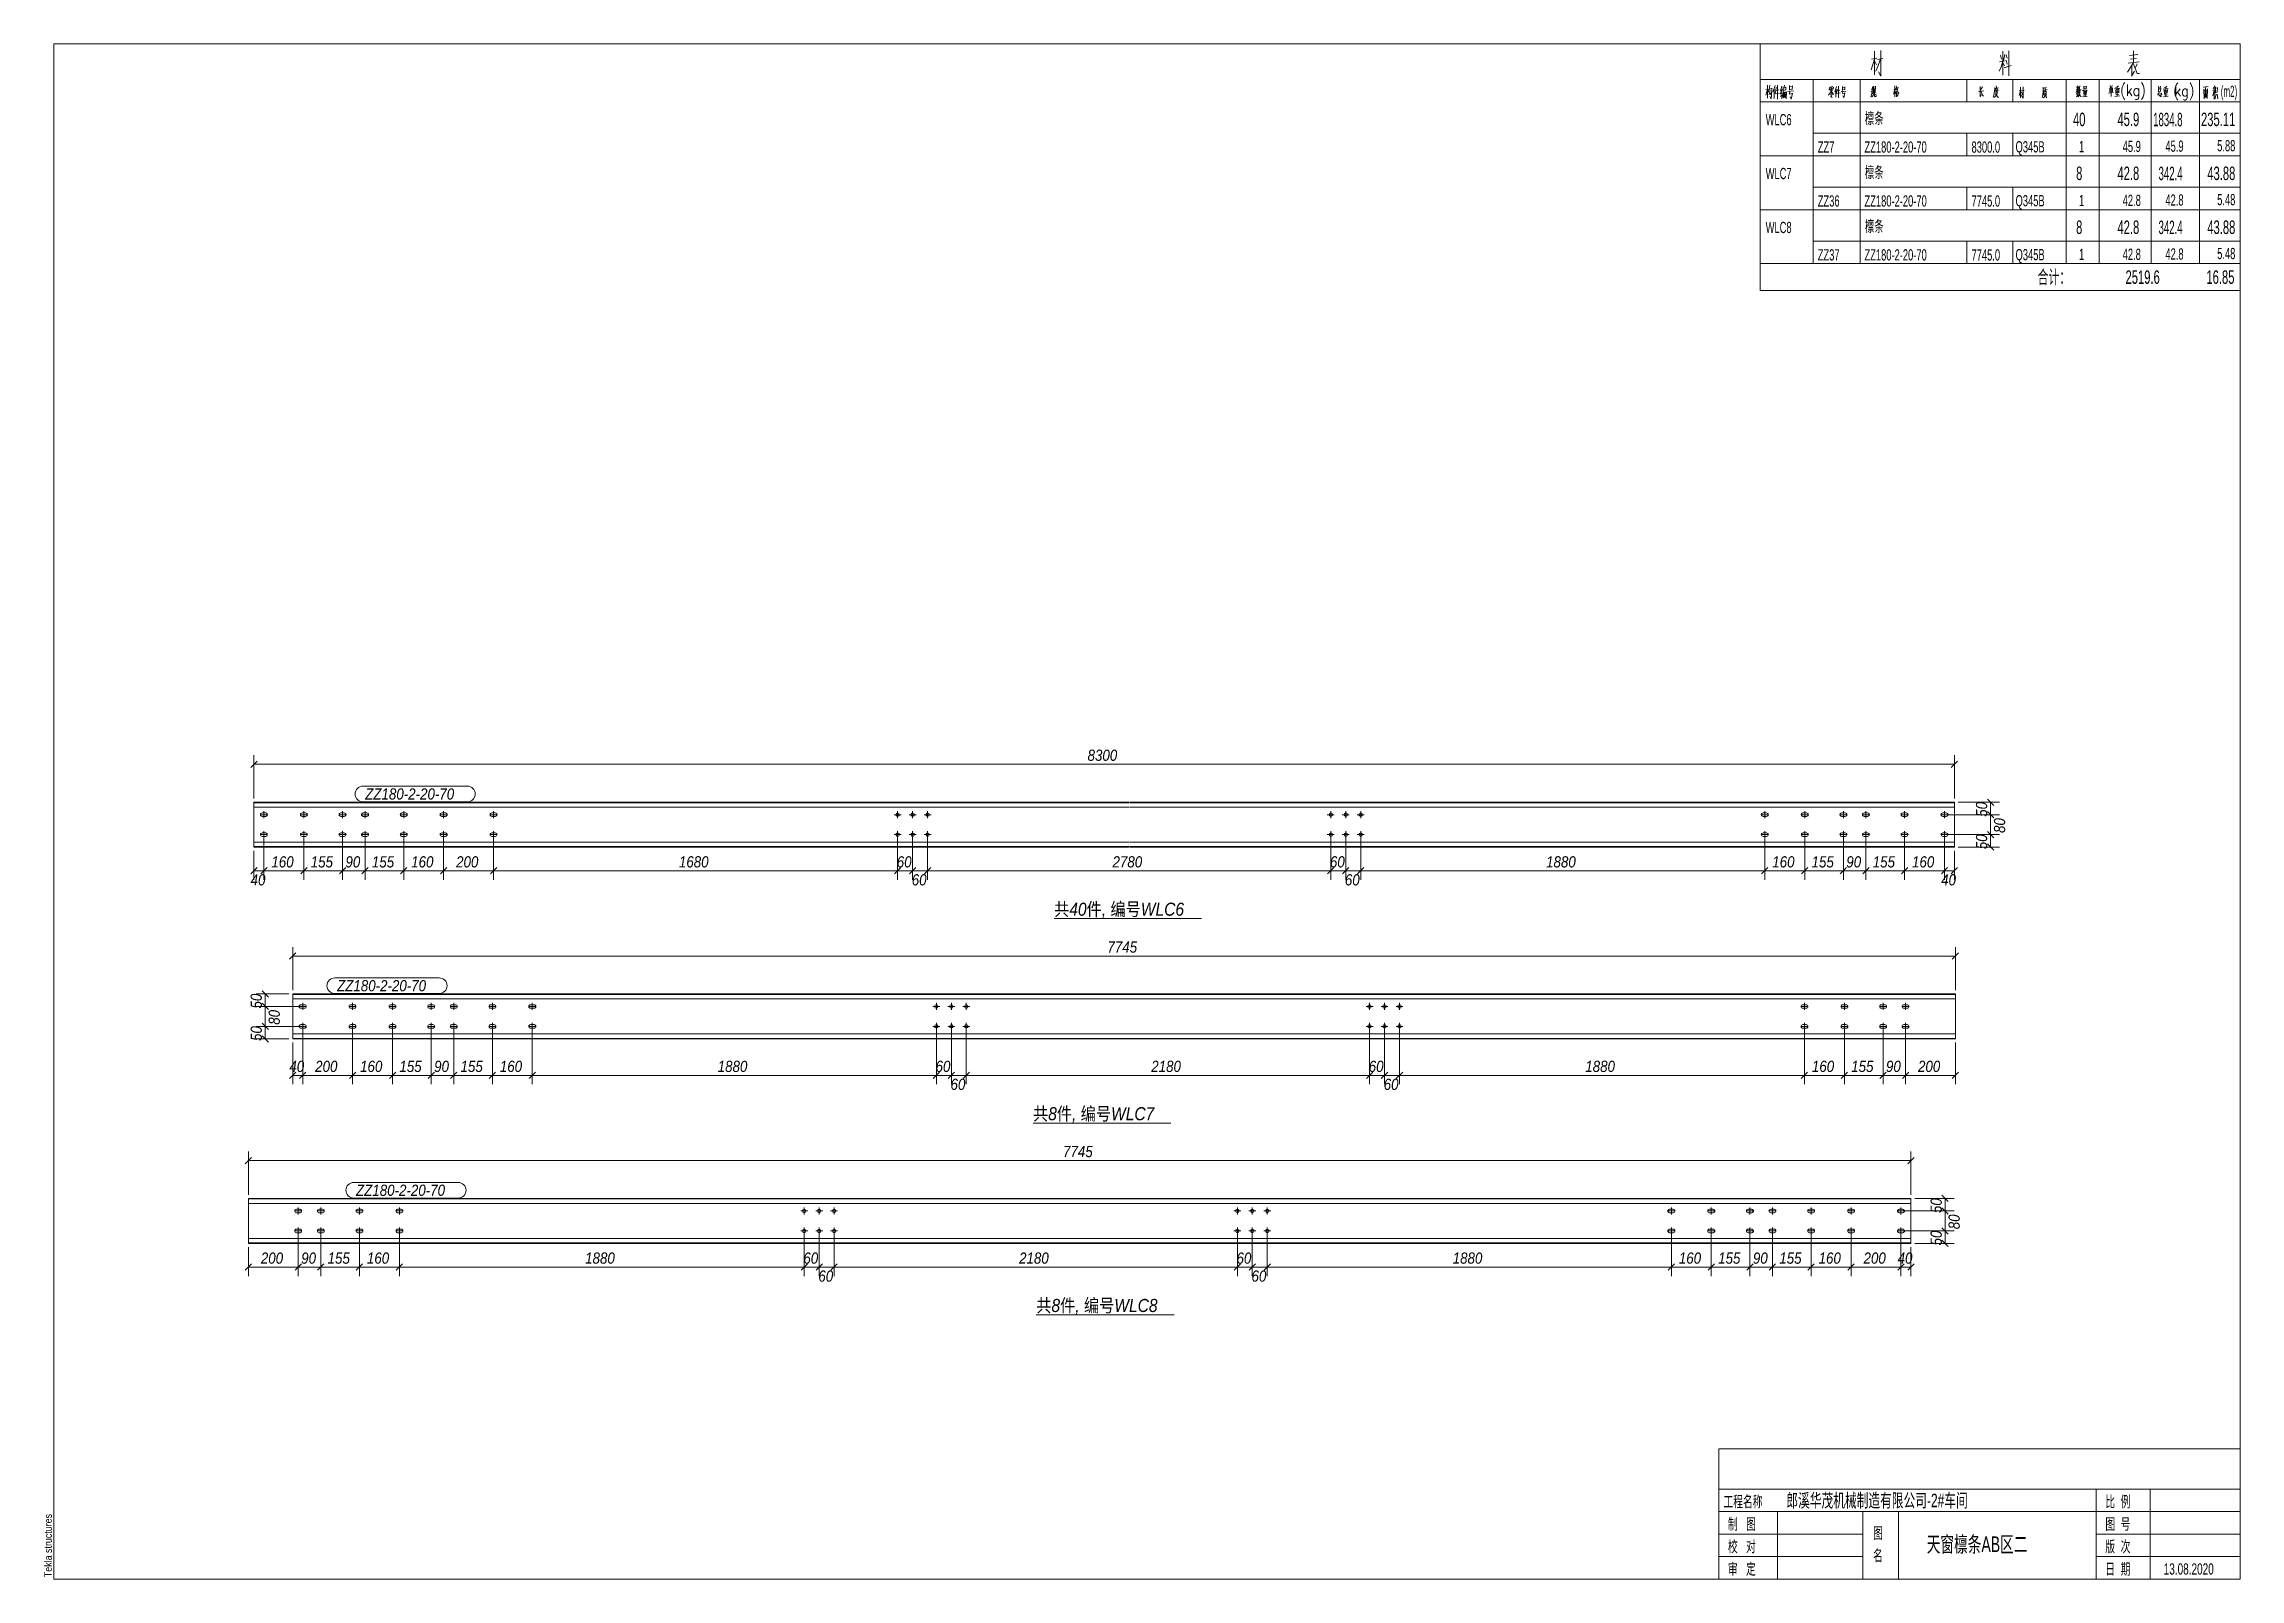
# Model space of a CAD drawing. Extents: x 857 to 4439, y -1249 to 4637.
# Drawn here: x 1501 to 2088, y 690 to 1100 of the extents above; entities that cross this region are included whole.
import ezdxf

# ---------------------------------------------------------------- set-up
doc = ezdxf.new("R2010")
doc.units = 0
doc.header["$LTSCALE"] = 1000
doc.header["$MEASUREMENT"] = 0
doc.linetypes.add('XKITLINE00', pattern=[0])
doc.linetypes.add('XKITLINE02', pattern=[4, 2, -2])
for name, color, linetype, lineweight in [('Bolt', 7, 'Continuous', 0), ('DrawingSheet', 5, 'Continuous', 0), ('OtherObjectType', 1, 'Continuous', 0), ('Part', 2, 'Continuous', 0), ('PartMark', 3, 'Continuous', 0), ('Z-DIMENSIONS', 1, 'Continuous', 0)]:
    doc.layers.add(name, color=color, linetype=linetype, lineweight=lineweight)
doc.styles.add('Arial', font='arial.ttf')
doc.styles.add('Arial Italic', font='ariali.ttf')
doc.styles.add('宋体', font='arial.ttf')

# ---------------------------------------------------------------- blocks, each defined once
blk = doc.blocks.new('天窗檩条AB区二')
at = {"layer": 'Bolt', "color": 3, "linetype": 'XKITLINE00', "lineweight": 0}
for p, q in [((60.26, 209.33), (60.23, 209.15)), ((60.23, 209.15), (60.23, 209.15)), ((60.23, 209.15), (60.26, 208.97)), ((62.09, 209.15), (60.23, 209.15)), ((60.36, 209.48), (60.26, 209.33)), ((60.26, 208.97), (60.36, 208.82)), ((60.51, 209.58), (60.36, 209.48)), ((60.36, 208.82), (60.51, 208.72)), ((60.69, 209.62), (60.51, 209.58)), ((60.51, 208.72), (60.69, 208.68)), ((61.63, 209.62), (60.69, 209.62)), ((60.69, 208.68), (61.63, 208.68)), ((61.16, 210.08), (61.16, 208.22)), ((61.8, 209.58), (61.63, 209.62)), ((61.63, 208.68), (61.8, 208.72)), ((61.96, 209.48), (61.8, 209.58)), ((61.8, 208.72), (61.96, 208.82)), ((62.06, 209.33), (61.96, 209.48)), ((61.96, 208.82), (62.06, 208.97)), ((62.09, 209.15), (62.06, 209.33)), ((62.06, 208.97), (62.09, 209.15)), ((62.09, 209.15), (62.09, 209.15)), ((70.89, 209.15), (70.93, 209.33)), ((70.93, 208.97), (70.89, 209.15)), ((70.89, 209.15), (70.89, 209.15)), ((72.76, 209.15), (70.89, 209.15)), ((70.93, 209.33), (71.03, 209.48)), ((71.03, 208.82), (70.93, 208.97)), ((71.03, 209.48), (71.18, 209.58)), ((71.18, 208.72), (71.03, 208.82)), ((71.18, 209.58), (71.36, 209.62)), ((71.36, 208.68), (71.18, 208.72)), ((71.36, 209.62), (72.29, 209.62)), ((72.29, 208.68), (71.36, 208.68)), ((71.83, 208.22), (71.83, 210.08)), ((72.29, 209.62), (72.47, 209.58)), ((72.47, 208.72), (72.29, 208.68)), ((72.47, 209.58), (72.62, 209.48)), ((72.62, 208.82), (72.47, 208.72)), ((72.62, 209.48), (72.72, 209.33)), ((72.72, 208.97), (72.62, 208.82)), ((72.72, 209.33), (72.76, 209.15)), ((72.76, 209.15), (72.72, 208.97)), ((72.76, 209.15), (72.76, 209.15)), ((81.26, 209.33), (81.23, 209.15)), ((81.23, 209.15), (81.23, 209.15)), ((81.23, 209.15), (81.26, 208.97)), ((83.09, 209.15), (81.23, 209.15)), ((81.36, 209.48), (81.26, 209.33)), ((81.26, 208.97), (81.36, 208.82)), ((81.51, 209.58), (81.36, 209.48)), ((81.36, 208.82), (81.51, 208.72)), ((81.69, 209.62), (81.51, 209.58)), ((81.51, 208.72), (81.69, 208.68)), ((82.63, 209.62), (81.69, 209.62)), ((81.69, 208.68), (82.63, 208.68)), ((82.16, 210.08), (82.16, 208.22)), ((82.8, 209.58), (82.63, 209.62)), ((82.63, 208.68), (82.8, 208.72)), ((82.96, 209.48), (82.8, 209.58)), ((82.8, 208.72), (82.96, 208.82)), ((83.06, 209.33), (82.96, 209.48)), ((82.96, 208.82), (83.06, 208.97)), ((83.09, 209.15), (83.06, 209.33)), ((83.06, 208.97), (83.09, 209.15)), ((83.09, 209.15), (83.09, 209.15)), ((87.26, 209.33), (87.23, 209.15)), ((87.23, 209.15), (87.23, 209.15)), ((87.23, 209.15), (87.26, 208.97)), ((89.09, 209.15), (87.23, 209.15)), ((87.36, 209.48), (87.26, 209.33)), ((87.26, 208.97), (87.36, 208.82)), ((87.51, 209.58), (87.36, 209.48)), ((87.36, 208.82), (87.51, 208.72)), ((87.69, 209.62), (87.51, 209.58)), ((87.51, 208.72), (87.69, 208.68)), ((88.63, 209.62), (87.69, 209.62)), ((87.69, 208.68), (88.63, 208.68)), ((88.16, 210.08), (88.16, 208.22)), ((88.8, 209.58), (88.63, 209.62)), ((88.63, 208.68), (88.8, 208.72)), ((88.96, 209.48), (88.8, 209.58)), ((88.8, 208.72), (88.96, 208.82)), ((89.06, 209.33), (88.96, 209.48)), ((88.96, 208.82), (89.06, 208.97)), ((89.09, 209.15), (89.06, 209.33)), ((89.06, 208.97), (89.09, 209.15)), ((89.09, 209.15), (89.09, 209.15)), ((97.56, 209.15), (97.59, 209.33)), ((97.59, 208.97), (97.56, 209.15)), ((97.56, 209.15), (97.56, 209.15)), ((99.43, 209.15), (97.56, 209.15)), ((97.59, 209.33), (97.7, 209.48)), ((97.7, 208.82), (97.59, 208.97)), ((97.7, 209.48), (97.85, 209.58)), ((97.85, 208.72), (97.7, 208.82)), ((97.85, 209.58), (98.03, 209.62)), ((98.03, 208.68), (97.85, 208.72)), ((98.03, 209.62), (98.96, 209.62)), ((98.96, 208.68), (98.03, 208.68)), ((98.49, 208.22), (98.49, 210.08)), ((98.96, 209.62), (99.14, 209.58)), ((99.14, 208.72), (98.96, 208.68)), ((99.14, 209.58), (99.29, 209.48)), ((99.29, 208.82), (99.14, 208.72)), ((99.29, 209.48), (99.39, 209.33)), ((99.39, 208.97), (99.29, 208.82)), ((99.39, 209.33), (99.43, 209.15)), ((99.43, 209.15), (99.39, 208.97)), ((99.43, 209.15), (99.43, 209.15)), ((108.26, 209.33), (108.23, 209.15)), ((108.23, 209.15), (108.23, 209.15)), ((108.23, 209.15), (108.26, 208.97)), ((108.23, 209.15), (110.09, 209.15)), ((108.36, 209.48), (108.26, 209.33)), ((108.26, 208.97), (108.36, 208.82)), ((108.51, 209.58), (108.36, 209.48)), ((108.36, 208.82), (108.51, 208.72)), ((108.69, 209.62), (108.51, 209.58)), ((108.51, 208.72), (108.69, 208.68)), ((109.63, 209.62), (108.69, 209.62)), ((108.69, 208.68), (109.63, 208.68)), ((109.16, 208.22), (109.16, 210.08)), ((109.8, 209.58), (109.63, 209.62)), ((109.63, 208.68), (109.8, 208.72)), ((109.96, 209.48), (109.8, 209.58)), ((109.8, 208.72), (109.96, 208.82)), ((110.06, 209.33), (109.96, 209.48)), ((109.96, 208.82), (110.06, 208.97)), ((110.09, 209.15), (110.06, 209.33)), ((110.06, 208.97), (110.09, 209.15)), ((110.09, 209.15), (110.09, 209.15)), ((121.59, 209.33), (121.56, 209.15)), ((121.56, 209.15), (121.56, 209.15)), ((121.56, 209.15), (121.59, 208.97)), ((123.43, 209.15), (121.56, 209.15)), ((121.7, 209.48), (121.59, 209.33)), ((121.59, 208.97), (121.7, 208.82)), ((121.85, 209.58), (121.7, 209.48)), ((121.7, 208.82), (121.85, 208.72)), ((122.03, 209.62), (121.85, 209.58)), ((121.85, 208.72), (122.03, 208.68)), ((122.96, 209.62), (122.03, 209.62)), ((122.03, 208.68), (122.96, 208.68)), ((122.49, 210.08), (122.49, 208.22)), ((123.14, 209.58), (122.96, 209.62)), ((122.96, 208.68), (123.14, 208.72)), ((123.29, 209.48), (123.14, 209.58)), ((123.14, 208.72), (123.29, 208.82)), ((123.39, 209.33), (123.29, 209.48)), ((123.29, 208.82), (123.39, 208.97)), ((123.43, 209.15), (123.39, 209.33)), ((123.39, 208.97), (123.43, 209.15)), ((123.43, 209.15), (123.43, 209.15)), ((231.35, 209.15), (229.48, 209.15)), ((230.42, 208.22), (230.42, 210.08)), ((235.35, 209.15), (233.48, 209.15)), ((234.42, 208.22), (234.42, 210.08)), ((239.35, 209.15), (237.48, 209.15)), ((238.42, 208.22), (238.42, 210.08)), ((347.05, 209.15), (345.18, 209.15)), ((346.12, 208.22), (346.12, 210.08)), ((351.05, 209.15), (349.18, 209.15)), ((350.12, 208.22), (350.12, 210.08)), ((355.05, 209.15), (353.18, 209.15)), ((354.12, 208.22), (354.12, 210.08)), ((461.15, 209.33), (461.11, 209.15)), ((461.11, 209.15), (461.11, 209.15)), ((461.11, 209.15), (461.15, 208.97)), ((462.98, 209.15), (461.11, 209.15)), ((461.25, 209.48), (461.15, 209.33)), ((461.15, 208.97), (461.25, 208.82)), ((461.4, 209.58), (461.25, 209.48)), ((461.25, 208.82), (461.4, 208.72)), ((461.58, 209.62), (461.4, 209.58)), ((461.4, 208.72), (461.58, 208.68)), ((462.51, 209.62), (461.58, 209.62)), ((461.58, 208.68), (462.51, 208.68)), ((462.04, 210.08), (462.04, 208.22)), ((462.69, 209.58), (462.51, 209.62)), ((462.51, 208.68), (462.69, 208.72)), ((462.84, 209.48), (462.69, 209.58)), ((462.69, 208.72), (462.84, 208.82)), ((462.94, 209.33), (462.84, 209.48)), ((462.84, 208.82), (462.94, 208.97)), ((462.98, 209.15), (462.94, 209.33)), ((462.94, 208.97), (462.98, 209.15)), ((462.98, 209.15), (462.98, 209.15)), ((471.78, 209.15), (471.81, 209.33)), ((471.81, 208.97), (471.78, 209.15)), ((471.78, 209.15), (471.78, 209.15)), ((473.64, 209.15), (471.78, 209.15)), ((471.81, 209.33), (471.91, 209.48)), ((471.91, 208.82), (471.81, 208.97)), ((471.91, 209.48), (472.07, 209.58)), ((472.07, 208.72), (471.91, 208.82)), ((472.07, 209.58), (472.24, 209.62)), ((472.24, 208.68), (472.07, 208.72)), ((472.24, 209.62), (473.18, 209.62)), ((473.18, 208.68), (472.24, 208.68)), ((472.71, 208.22), (472.71, 210.08)), ((473.18, 209.62), (473.36, 209.58)), ((473.36, 208.72), (473.18, 208.68)), ((473.36, 209.58), (473.51, 209.48)), ((473.51, 208.82), (473.36, 208.72)), ((473.51, 209.48), (473.61, 209.33)), ((473.61, 208.97), (473.51, 208.82)), ((473.61, 209.33), (473.64, 209.15)), ((473.64, 209.15), (473.61, 208.97)), ((473.64, 209.15), (473.64, 209.15)), ((482.15, 209.33), (482.11, 209.15)), ((482.11, 209.15), (482.11, 209.15)), ((482.11, 209.15), (482.15, 208.97)), ((483.98, 209.15), (482.11, 209.15)), ((482.25, 209.48), (482.15, 209.33)), ((482.15, 208.97), (482.25, 208.82)), ((482.4, 209.58), (482.25, 209.48)), ((482.25, 208.82), (482.4, 208.72)), ((482.58, 209.62), (482.4, 209.58)), ((482.4, 208.72), (482.58, 208.68)), ((483.51, 209.62), (482.58, 209.62)), ((482.58, 208.68), (483.51, 208.68)), ((483.04, 210.08), (483.04, 208.22)), ((483.69, 209.58), (483.51, 209.62)), ((483.51, 208.68), (483.69, 208.72)), ((483.84, 209.48), (483.69, 209.58)), ((483.69, 208.72), (483.84, 208.82)), ((483.94, 209.33), (483.84, 209.48)), ((483.84, 208.82), (483.94, 208.97)), ((483.98, 209.15), (483.94, 209.33)), ((483.94, 208.97), (483.98, 209.15)), ((483.98, 209.15), (483.98, 209.15)), ((488.15, 209.33), (488.11, 209.15)), ((488.11, 209.15), (488.11, 209.15)), ((488.11, 209.15), (488.15, 208.97)), ((489.98, 209.15), (488.11, 209.15)), ((488.25, 209.48), (488.15, 209.33)), ((488.15, 208.97), (488.25, 208.82)), ((488.4, 209.58), (488.25, 209.48)), ((488.25, 208.82), (488.4, 208.72)), ((488.58, 209.62), (488.4, 209.58)), ((488.4, 208.72), (488.58, 208.68)), ((489.51, 209.62), (488.58, 209.62)), ((488.58, 208.68), (489.51, 208.68)), ((489.04, 210.08), (489.04, 208.22)), ((489.69, 209.58), (489.51, 209.62)), ((489.51, 208.68), (489.69, 208.72)), ((489.84, 209.48), (489.69, 209.58)), ((489.69, 208.72), (489.84, 208.82)), ((489.94, 209.33), (489.84, 209.48)), ((489.84, 208.82), (489.94, 208.97)), ((489.98, 209.15), (489.94, 209.33)), ((489.94, 208.97), (489.98, 209.15)), ((489.98, 209.15), (489.98, 209.15)), ((498.44, 209.15), (498.48, 209.33)), ((498.48, 208.97), (498.44, 209.15)), ((498.44, 209.15), (498.44, 209.15)), ((500.31, 209.15), (498.44, 209.15)), ((498.48, 209.33), (498.58, 209.48)), ((498.58, 208.82), (498.48, 208.97)), ((498.58, 209.48), (498.73, 209.58)), ((498.73, 208.72), (498.58, 208.82)), ((498.73, 209.58), (498.91, 209.62)), ((498.91, 208.68), (498.73, 208.72)), ((498.91, 209.62), (499.84, 209.62)), ((499.84, 208.68), (498.91, 208.68)), ((499.38, 208.22), (499.38, 210.08)), ((499.84, 209.62), (500.02, 209.58)), ((500.02, 208.72), (499.84, 208.68)), ((500.02, 209.58), (500.17, 209.48)), ((500.17, 208.82), (500.02, 208.72)), ((500.17, 209.48), (500.28, 209.33)), ((500.28, 208.97), (500.17, 208.82)), ((500.28, 209.33), (500.31, 209.15)), ((500.31, 209.15), (500.28, 208.97)), ((500.31, 209.15), (500.31, 209.15)), ((509.15, 209.33), (509.11, 209.15)), ((509.11, 209.15), (509.11, 209.15)), ((509.11, 209.15), (509.15, 208.97)), ((510.98, 209.15), (509.11, 209.15)), ((509.25, 209.48), (509.15, 209.33)), ((509.15, 208.97), (509.25, 208.82)), ((509.4, 209.58), (509.25, 209.48)), ((509.25, 208.82), (509.4, 208.72)), ((509.58, 209.62), (509.4, 209.58)), ((509.4, 208.72), (509.58, 208.68)), ((510.51, 209.62), (509.58, 209.62)), ((509.58, 208.68), (510.51, 208.68)), ((510.04, 210.08), (510.04, 208.22)), ((510.69, 209.58), (510.51, 209.62)), ((510.51, 208.68), (510.69, 208.72)), ((510.84, 209.48), (510.69, 209.58)), ((510.69, 208.72), (510.84, 208.82)), ((510.94, 209.33), (510.84, 209.48)), ((510.84, 208.82), (510.94, 208.97)), ((510.98, 209.15), (510.94, 209.33)), ((510.94, 208.97), (510.98, 209.15)), ((510.98, 209.15), (510.98, 209.15)), ((60.26, 203.99), (60.23, 203.82)), ((60.23, 203.82), (60.23, 203.82)), ((60.23, 203.82), (60.26, 203.64)), ((62.09, 203.82), (60.23, 203.82)), ((60.36, 204.15), (60.26, 203.99)), ((60.26, 203.64), (60.36, 203.49)), ((60.51, 204.25), (60.36, 204.15)), ((60.36, 203.49), (60.51, 203.38)), ((60.69, 204.28), (60.51, 204.25)), ((60.51, 203.38), (60.69, 203.35)), ((61.63, 204.28), (60.69, 204.28)), ((60.69, 203.35), (61.63, 203.35)), ((61.16, 204.75), (61.16, 202.88)), ((61.8, 204.25), (61.63, 204.28)), ((61.63, 203.35), (61.8, 203.38)), ((61.96, 204.15), (61.8, 204.25)), ((61.8, 203.38), (61.96, 203.49)), ((62.06, 203.99), (61.96, 204.15)), ((61.96, 203.49), (62.06, 203.64)), ((62.09, 203.82), (62.06, 203.99)), ((62.06, 203.64), (62.09, 203.82)), ((62.09, 203.82), (62.09, 203.82)), ((70.89, 203.82), (70.93, 203.99)), ((70.93, 203.64), (70.89, 203.82)), ((70.89, 203.82), (70.89, 203.82)), ((72.76, 203.82), (70.89, 203.82)), ((70.93, 203.99), (71.03, 204.15)), ((71.03, 203.49), (70.93, 203.64)), ((71.03, 204.15), (71.18, 204.25)), ((71.18, 203.38), (71.03, 203.49)), ((71.18, 204.25), (71.36, 204.28)), ((71.36, 203.35), (71.18, 203.38)), ((71.36, 204.28), (72.29, 204.28)), ((72.29, 203.35), (71.36, 203.35)), ((71.83, 202.88), (71.83, 204.75)), ((72.29, 204.28), (72.47, 204.25)), ((72.47, 203.38), (72.29, 203.35)), ((72.47, 204.25), (72.62, 204.15)), ((72.62, 203.49), (72.47, 203.38)), ((72.62, 204.15), (72.72, 203.99)), ((72.72, 203.64), (72.62, 203.49)), ((72.72, 203.99), (72.76, 203.82)), ((72.76, 203.82), (72.72, 203.64)), ((72.76, 203.82), (72.76, 203.82)), ((81.26, 203.99), (81.23, 203.82)), ((81.23, 203.82), (81.23, 203.82)), ((81.23, 203.82), (81.26, 203.64)), ((83.09, 203.82), (81.23, 203.82)), ((81.36, 204.15), (81.26, 203.99)), ((81.26, 203.64), (81.36, 203.49)), ((81.51, 204.25), (81.36, 204.15)), ((81.36, 203.49), (81.51, 203.38)), ((81.69, 204.28), (81.51, 204.25)), ((81.51, 203.38), (81.69, 203.35)), ((82.63, 204.28), (81.69, 204.28)), ((81.69, 203.35), (82.63, 203.35)), ((82.16, 204.75), (82.16, 202.88)), ((82.8, 204.25), (82.63, 204.28)), ((82.63, 203.35), (82.8, 203.38)), ((82.96, 204.15), (82.8, 204.25)), ((82.8, 203.38), (82.96, 203.49)), ((83.06, 203.99), (82.96, 204.15)), ((82.96, 203.49), (83.06, 203.64)), ((83.09, 203.82), (83.06, 203.99)), ((83.06, 203.64), (83.09, 203.82)), ((83.09, 203.82), (83.09, 203.82)), ((87.26, 203.99), (87.23, 203.82)), ((87.23, 203.82), (87.23, 203.82)), ((87.23, 203.82), (87.26, 203.64)), ((89.09, 203.82), (87.23, 203.82)), ((87.36, 204.15), (87.26, 203.99)), ((87.26, 203.64), (87.36, 203.49)), ((87.51, 204.25), (87.36, 204.15)), ((87.36, 203.49), (87.51, 203.38)), ((87.69, 204.28), (87.51, 204.25)), ((87.51, 203.38), (87.69, 203.35)), ((88.63, 204.28), (87.69, 204.28)), ((87.69, 203.35), (88.63, 203.35)), ((88.16, 204.75), (88.16, 202.88)), ((88.8, 204.25), (88.63, 204.28)), ((88.63, 203.35), (88.8, 203.38)), ((88.96, 204.15), (88.8, 204.25)), ((88.8, 203.38), (88.96, 203.49)), ((89.06, 203.99), (88.96, 204.15)), ((88.96, 203.49), (89.06, 203.64)), ((89.09, 203.82), (89.06, 203.99)), ((89.06, 203.64), (89.09, 203.82)), ((89.09, 203.82), (89.09, 203.82)), ((97.56, 203.82), (97.59, 203.99)), ((97.59, 203.64), (97.56, 203.82)), ((97.56, 203.82), (97.56, 203.82)), ((99.43, 203.82), (97.56, 203.82)), ((97.59, 203.99), (97.7, 204.15)), ((97.7, 203.49), (97.59, 203.64)), ((97.7, 204.15), (97.85, 204.25)), ((97.85, 203.38), (97.7, 203.49)), ((97.85, 204.25), (98.03, 204.28)), ((98.03, 203.35), (97.85, 203.38)), ((98.03, 204.28), (98.96, 204.28)), ((98.96, 203.35), (98.03, 203.35)), ((98.49, 202.88), (98.49, 204.75)), ((98.96, 204.28), (99.14, 204.25)), ((99.14, 203.38), (98.96, 203.35)), ((99.14, 204.25), (99.29, 204.15)), ((99.29, 203.49), (99.14, 203.38)), ((99.29, 204.15), (99.39, 203.99)), ((99.39, 203.64), (99.29, 203.49)), ((99.39, 203.99), (99.43, 203.82)), ((99.43, 203.82), (99.39, 203.64)), ((99.43, 203.82), (99.43, 203.82)), ((108.26, 203.99), (108.23, 203.82)), ((108.23, 203.82), (108.23, 203.82)), ((108.23, 203.82), (108.26, 203.64)), ((108.23, 203.82), (110.09, 203.82)), ((108.36, 204.15), (108.26, 203.99)), ((108.26, 203.64), (108.36, 203.49)), ((108.51, 204.25), (108.36, 204.15)), ((108.36, 203.49), (108.51, 203.38)), ((108.69, 204.28), (108.51, 204.25)), ((108.51, 203.38), (108.69, 203.35)), ((109.63, 204.28), (108.69, 204.28)), ((108.69, 203.35), (109.63, 203.35)), ((109.16, 202.88), (109.16, 204.75)), ((109.8, 204.25), (109.63, 204.28)), ((109.63, 203.35), (109.8, 203.38)), ((109.96, 204.15), (109.8, 204.25)), ((109.8, 203.38), (109.96, 203.49)), ((110.06, 203.99), (109.96, 204.15)), ((109.96, 203.49), (110.06, 203.64)), ((110.09, 203.82), (110.06, 203.99)), ((110.06, 203.64), (110.09, 203.82)), ((110.09, 203.82), (110.09, 203.82)), ((121.59, 203.99), (121.56, 203.82)), ((121.56, 203.82), (121.56, 203.82)), ((121.56, 203.82), (121.59, 203.64)), ((123.43, 203.82), (121.56, 203.82)), ((121.7, 204.15), (121.59, 203.99)), ((121.59, 203.64), (121.7, 203.49)), ((121.85, 204.25), (121.7, 204.15)), ((121.7, 203.49), (121.85, 203.38)), ((122.03, 204.28), (121.85, 204.25)), ((121.85, 203.38), (122.03, 203.35)), ((122.96, 204.28), (122.03, 204.28)), ((122.03, 203.35), (122.96, 203.35)), ((122.49, 204.75), (122.49, 202.88)), ((123.14, 204.25), (122.96, 204.28)), ((122.96, 203.35), (123.14, 203.38)), ((123.29, 204.15), (123.14, 204.25)), ((123.14, 203.38), (123.29, 203.49)), ((123.39, 203.99), (123.29, 204.15)), ((123.29, 203.49), (123.39, 203.64)), ((123.43, 203.82), (123.39, 203.99)), ((123.39, 203.64), (123.43, 203.82)), ((123.43, 203.82), (123.43, 203.82)), ((231.35, 203.82), (229.48, 203.82)), ((230.42, 202.88), (230.42, 204.75)), ((235.35, 203.82), (233.48, 203.82)), ((234.42, 202.88), (234.42, 204.75)), ((239.35, 203.82), (237.48, 203.82)), ((238.42, 202.88), (238.42, 204.75)), ((347.05, 203.82), (345.18, 203.82)), ((346.12, 202.88), (346.12, 204.75)), ((351.05, 203.82), (349.18, 203.82)), ((350.12, 202.88), (350.12, 204.75)), ((355.05, 203.82), (353.18, 203.82)), ((354.12, 202.88), (354.12, 204.75)), ((461.15, 203.99), (461.11, 203.82)), ((461.11, 203.82), (461.11, 203.82)), ((461.11, 203.82), (461.15, 203.64)), ((462.98, 203.82), (461.11, 203.82)), ((461.25, 204.15), (461.15, 203.99)), ((461.15, 203.64), (461.25, 203.49)), ((461.4, 204.25), (461.25, 204.15)), ((461.25, 203.49), (461.4, 203.38)), ((461.58, 204.28), (461.4, 204.25)), ((461.4, 203.38), (461.58, 203.35)), ((462.51, 204.28), (461.58, 204.28)), ((461.58, 203.35), (462.51, 203.35)), ((462.04, 204.75), (462.04, 202.88)), ((462.69, 204.25), (462.51, 204.28)), ((462.51, 203.35), (462.69, 203.38)), ((462.84, 204.15), (462.69, 204.25)), ((462.69, 203.38), (462.84, 203.49)), ((462.94, 203.99), (462.84, 204.15)), ((462.84, 203.49), (462.94, 203.64)), ((462.98, 203.82), (462.94, 203.99)), ((462.94, 203.64), (462.98, 203.82)), ((462.98, 203.82), (462.98, 203.82)), ((471.78, 203.82), (471.81, 203.99)), ((471.81, 203.64), (471.78, 203.82)), ((471.78, 203.82), (471.78, 203.82)), ((473.64, 203.82), (471.78, 203.82)), ((471.81, 203.99), (471.91, 204.15)), ((471.91, 203.49), (471.81, 203.64)), ((471.91, 204.15), (472.07, 204.25)), ((472.07, 203.38), (471.91, 203.49)), ((472.07, 204.25), (472.24, 204.28)), ((472.24, 203.35), (472.07, 203.38)), ((472.24, 204.28), (473.18, 204.28)), ((473.18, 203.35), (472.24, 203.35)), ((472.71, 202.88), (472.71, 204.75)), ((473.18, 204.28), (473.36, 204.25)), ((473.36, 203.38), (473.18, 203.35)), ((473.36, 204.25), (473.51, 204.15)), ((473.51, 203.49), (473.36, 203.38)), ((473.51, 204.15), (473.61, 203.99)), ((473.61, 203.64), (473.51, 203.49)), ((473.61, 203.99), (473.64, 203.82)), ((473.64, 203.82), (473.61, 203.64)), ((473.64, 203.82), (473.64, 203.82)), ((482.15, 203.99), (482.11, 203.82)), ((482.11, 203.82), (482.11, 203.82)), ((482.11, 203.82), (482.15, 203.64)), ((483.98, 203.82), (482.11, 203.82)), ((482.25, 204.15), (482.15, 203.99)), ((482.15, 203.64), (482.25, 203.49)), ((482.4, 204.25), (482.25, 204.15)), ((482.25, 203.49), (482.4, 203.38)), ((482.58, 204.28), (482.4, 204.25)), ((482.4, 203.38), (482.58, 203.35)), ((483.51, 204.28), (482.58, 204.28)), ((482.58, 203.35), (483.51, 203.35)), ((483.04, 204.75), (483.04, 202.88)), ((483.69, 204.25), (483.51, 204.28)), ((483.51, 203.35), (483.69, 203.38)), ((483.84, 204.15), (483.69, 204.25)), ((483.69, 203.38), (483.84, 203.49)), ((483.94, 203.99), (483.84, 204.15)), ((483.84, 203.49), (483.94, 203.64)), ((483.98, 203.82), (483.94, 203.99)), ((483.94, 203.64), (483.98, 203.82)), ((483.98, 203.82), (483.98, 203.82)), ((488.15, 203.99), (488.11, 203.82)), ((488.11, 203.82), (488.11, 203.82)), ((488.11, 203.82), (488.15, 203.64)), ((489.98, 203.82), (488.11, 203.82)), ((488.25, 204.15), (488.15, 203.99)), ((488.15, 203.64), (488.25, 203.49)), ((488.4, 204.25), (488.25, 204.15)), ((488.25, 203.49), (488.4, 203.38)), ((488.58, 204.28), (488.4, 204.25)), ((488.4, 203.38), (488.58, 203.35)), ((489.51, 204.28), (488.58, 204.28)), ((488.58, 203.35), (489.51, 203.35)), ((489.04, 204.75), (489.04, 202.88)), ((489.69, 204.25), (489.51, 204.28)), ((489.51, 203.35), (489.69, 203.38)), ((489.84, 204.15), (489.69, 204.25)), ((489.69, 203.38), (489.84, 203.49)), ((489.94, 203.99), (489.84, 204.15)), ((489.84, 203.49), (489.94, 203.64)), ((489.98, 203.82), (489.94, 203.99)), ((489.94, 203.64), (489.98, 203.82)), ((489.98, 203.82), (489.98, 203.82)), ((498.44, 203.82), (498.48, 203.99)), ((498.48, 203.64), (498.44, 203.82)), ((498.44, 203.82), (498.44, 203.82)), ((500.31, 203.82), (498.44, 203.82)), ((498.48, 203.99), (498.58, 204.15)), ((498.58, 203.49), (498.48, 203.64)), ((498.58, 204.15), (498.73, 204.25)), ((498.73, 203.38), (498.58, 203.49)), ((498.73, 204.25), (498.91, 204.28)), ((498.91, 203.35), (498.73, 203.38)), ((498.91, 204.28), (499.84, 204.28)), ((499.84, 203.35), (498.91, 203.35)), ((499.38, 202.88), (499.38, 204.75)), ((499.84, 204.28), (500.02, 204.25)), ((500.02, 203.38), (499.84, 203.35)), ((500.02, 204.25), (500.17, 204.15)), ((500.17, 203.49), (500.02, 203.38)), ((500.17, 204.15), (500.28, 203.99)), ((500.28, 203.64), (500.17, 203.49)), ((500.28, 203.99), (500.31, 203.82)), ((500.31, 203.82), (500.28, 203.64)), ((500.31, 203.82), (500.31, 203.82)), ((509.15, 203.99), (509.11, 203.82)), ((509.11, 203.82), (509.11, 203.82)), ((509.11, 203.82), (509.15, 203.64)), ((510.98, 203.82), (509.11, 203.82)), ((509.25, 204.15), (509.15, 203.99)), ((509.15, 203.64), (509.25, 203.49)), ((509.4, 204.25), (509.25, 204.15)), ((509.25, 203.49), (509.4, 203.38)), ((509.58, 204.28), (509.4, 204.25)), ((509.4, 203.38), (509.58, 203.35)), ((510.51, 204.28), (509.58, 204.28)), ((509.58, 203.35), (510.51, 203.35)), ((510.04, 204.75), (510.04, 202.88)), ((510.69, 204.25), (510.51, 204.28)), ((510.51, 203.35), (510.69, 203.38)), ((510.84, 204.15), (510.69, 204.25)), ((510.69, 203.38), (510.84, 203.49)), ((510.94, 203.99), (510.84, 204.15)), ((510.84, 203.49), (510.94, 203.64)), ((510.98, 203.82), (510.94, 203.99)), ((510.94, 203.64), (510.98, 203.82)), ((510.98, 203.82), (510.98, 203.82)), ((71.04, 158.4), (70.87, 158.36)), ((71.98, 158.4), (71.04, 158.4)), ((71.51, 158.87), (71.51, 157)), ((72.16, 158.36), (71.98, 158.4)), ((84.38, 158.4), (84.2, 158.36)), ((85.31, 158.4), (84.38, 158.4)), ((84.84, 157), (84.84, 158.87)), ((85.49, 158.36), (85.31, 158.4)), ((94.87, 158.36), (95.04, 158.4)), ((95.04, 158.4), (95.98, 158.4)), ((95.51, 157), (95.51, 158.87)), ((95.98, 158.4), (96.16, 158.36)), ((105.38, 158.4), (105.2, 158.36)), ((106.31, 158.4), (105.38, 158.4)), ((105.84, 158.87), (105.84, 157)), ((106.49, 158.36), (106.31, 158.4)), ((111.38, 158.4), (111.2, 158.36)), ((112.31, 158.4), (111.38, 158.4)), ((111.84, 158.87), (111.84, 157)), ((112.49, 158.36), (112.31, 158.4)), ((121.53, 158.36), (121.71, 158.4)), ((121.71, 158.4), (122.64, 158.4)), ((122.18, 157), (122.18, 158.87)), ((122.64, 158.4), (122.82, 158.36)), ((132.38, 158.4), (132.2, 158.36)), ((133.31, 158.4), (132.38, 158.4)), ((132.84, 158.87), (132.84, 157)), ((133.49, 158.36), (133.31, 158.4)), ((240.77, 157), (240.77, 158.87)), ((244.77, 157), (244.77, 158.87)), ((248.77, 157), (248.77, 158.87)), ((356.47, 157), (356.47, 158.87)), ((360.47, 157), (360.47, 158.87)), ((364.47, 157), (364.47, 158.87)), ((471.99, 158.36), (472.17, 158.4)), ((472.17, 158.4), (473.1, 158.4)), ((472.64, 157), (472.64, 158.87)), ((473.1, 158.4), (473.28, 158.36)), ((482.66, 158.36), (482.84, 158.4)), ((482.84, 158.4), (483.77, 158.4)), ((483.3, 157), (483.3, 158.87)), ((483.77, 158.4), (483.95, 158.36)), ((493.17, 158.4), (492.99, 158.36)), ((494.1, 158.4), (493.17, 158.4)), ((493.64, 158.87), (493.64, 157)), ((494.28, 158.36), (494.1, 158.4)), ((499.17, 158.4), (498.99, 158.36)), ((500.1, 158.4), (499.17, 158.4)), ((499.64, 158.87), (499.64, 157)), ((500.28, 158.36), (500.1, 158.4)), ((70.61, 158.11), (70.58, 157.93)), ((70.58, 157.93), (70.58, 157.93)), ((70.58, 157.93), (70.61, 157.75)), ((72.44, 157.93), (70.58, 157.93)), ((70.61, 152.78), (70.58, 152.6)), ((70.58, 152.6), (70.58, 152.6)), ((70.58, 152.6), (70.61, 152.42)), ((72.44, 152.6), (70.58, 152.6)), ((70.71, 158.26), (70.61, 158.11)), ((70.61, 157.75), (70.71, 157.6)), ((70.71, 152.93), (70.61, 152.78)), ((70.87, 158.36), (70.71, 158.26)), ((70.71, 157.6), (70.87, 157.5)), ((70.87, 153.03), (70.71, 152.93)), ((70.87, 157.5), (71.04, 157.47)), ((71.04, 153.07), (70.87, 153.03)), ((71.04, 157.47), (71.98, 157.47)), ((71.98, 153.07), (71.04, 153.07)), ((71.51, 153.53), (71.51, 151.67)), ((71.98, 157.47), (72.16, 157.5)), ((72.16, 153.03), (71.98, 153.07)), ((72.31, 158.26), (72.16, 158.36)), ((72.16, 157.5), (72.31, 157.6)), ((72.31, 152.93), (72.16, 153.03)), ((72.41, 158.11), (72.31, 158.26)), ((72.31, 157.6), (72.41, 157.75)), ((72.41, 152.78), (72.31, 152.93)), ((72.44, 157.93), (72.41, 158.11)), ((72.41, 157.75), (72.44, 157.93)), ((72.44, 152.6), (72.41, 152.78)), ((72.41, 152.42), (72.44, 152.6)), ((72.44, 157.93), (72.44, 157.93)), ((72.44, 152.6), (72.44, 152.6)), ((83.95, 158.11), (83.91, 157.93)), ((83.91, 157.93), (83.91, 157.93)), ((83.91, 157.93), (83.95, 157.75)), ((83.91, 157.93), (85.78, 157.93)), ((83.95, 152.78), (83.91, 152.6)), ((83.91, 152.6), (83.91, 152.6)), ((83.91, 152.6), (83.95, 152.42)), ((83.91, 152.6), (85.78, 152.6)), ((84.05, 158.26), (83.95, 158.11)), ((83.95, 157.75), (84.05, 157.6)), ((84.05, 152.93), (83.95, 152.78)), ((84.2, 158.36), (84.05, 158.26)), ((84.05, 157.6), (84.2, 157.5)), ((84.2, 153.03), (84.05, 152.93)), ((84.2, 157.5), (84.38, 157.47)), ((84.38, 153.07), (84.2, 153.03)), ((84.38, 157.47), (85.31, 157.47)), ((85.31, 153.07), (84.38, 153.07)), ((84.84, 151.67), (84.84, 153.53)), ((85.31, 157.47), (85.49, 157.5)), ((85.49, 153.03), (85.31, 153.07)), ((85.64, 158.26), (85.49, 158.36)), ((85.49, 157.5), (85.64, 157.6)), ((85.64, 152.93), (85.49, 153.03)), ((85.74, 158.11), (85.64, 158.26)), ((85.64, 157.6), (85.74, 157.75)), ((85.74, 152.78), (85.64, 152.93)), ((85.78, 157.93), (85.74, 158.11)), ((85.74, 157.75), (85.78, 157.93)), ((85.78, 152.6), (85.74, 152.78)), ((85.74, 152.42), (85.78, 152.6)), ((85.78, 157.93), (85.78, 157.93)), ((85.78, 152.6), (85.78, 152.6)), ((94.58, 157.93), (94.61, 158.11)), ((94.61, 157.75), (94.58, 157.93)), ((94.58, 157.93), (94.58, 157.93)), ((96.44, 157.93), (94.58, 157.93)), ((94.58, 152.6), (94.61, 152.78)), ((94.61, 152.42), (94.58, 152.6)), ((94.58, 152.6), (94.58, 152.6)), ((96.44, 152.6), (94.58, 152.6)), ((94.61, 158.11), (94.71, 158.26)), ((94.71, 157.6), (94.61, 157.75)), ((94.61, 152.78), (94.71, 152.93)), ((94.71, 158.26), (94.87, 158.36)), ((94.87, 157.5), (94.71, 157.6)), ((94.71, 152.93), (94.87, 153.03)), ((95.04, 157.47), (94.87, 157.5)), ((94.87, 153.03), (95.04, 153.07)), ((95.98, 157.47), (95.04, 157.47)), ((95.04, 153.07), (95.98, 153.07)), ((95.51, 151.67), (95.51, 153.53)), ((96.16, 157.5), (95.98, 157.47)), ((95.98, 153.07), (96.16, 153.03)), ((96.16, 158.36), (96.31, 158.26)), ((96.31, 157.6), (96.16, 157.5)), ((96.16, 153.03), (96.31, 152.93)), ((96.31, 158.26), (96.41, 158.11)), ((96.41, 157.75), (96.31, 157.6)), ((96.31, 152.93), (96.41, 152.78)), ((96.41, 158.11), (96.44, 157.93)), ((96.44, 157.93), (96.41, 157.75)), ((96.41, 152.78), (96.44, 152.6)), ((96.44, 152.6), (96.41, 152.42)), ((96.44, 157.93), (96.44, 157.93)), ((96.44, 152.6), (96.44, 152.6)), ((104.95, 158.11), (104.91, 157.93)), ((104.91, 157.93), (104.91, 157.93)), ((104.91, 157.93), (104.95, 157.75)), ((106.78, 157.93), (104.91, 157.93)), ((104.95, 152.78), (104.91, 152.6)), ((104.91, 152.6), (104.91, 152.6)), ((104.91, 152.6), (104.95, 152.42)), ((106.78, 152.6), (104.91, 152.6)), ((105.05, 158.26), (104.95, 158.11)), ((104.95, 157.75), (105.05, 157.6)), ((105.05, 152.93), (104.95, 152.78)), ((105.2, 158.36), (105.05, 158.26)), ((105.05, 157.6), (105.2, 157.5)), ((105.2, 153.03), (105.05, 152.93)), ((105.2, 157.5), (105.38, 157.47)), ((105.38, 153.07), (105.2, 153.03)), ((105.38, 157.47), (106.31, 157.47)), ((106.31, 153.07), (105.38, 153.07)), ((105.84, 153.53), (105.84, 151.67)), ((106.31, 157.47), (106.49, 157.5)), ((106.49, 153.03), (106.31, 153.07)), ((106.64, 158.26), (106.49, 158.36)), ((106.49, 157.5), (106.64, 157.6)), ((106.64, 152.93), (106.49, 153.03)), ((106.74, 158.11), (106.64, 158.26)), ((106.64, 157.6), (106.74, 157.75)), ((106.74, 152.78), (106.64, 152.93)), ((106.78, 157.93), (106.74, 158.11)), ((106.74, 157.75), (106.78, 157.93)), ((106.78, 152.6), (106.74, 152.78)), ((106.74, 152.42), (106.78, 152.6)), ((106.78, 157.93), (106.78, 157.93)), ((106.78, 152.6), (106.78, 152.6)), ((110.95, 158.11), (110.91, 157.93)), ((110.91, 157.93), (110.91, 157.93)), ((110.91, 157.93), (110.95, 157.75)), ((112.78, 157.93), (110.91, 157.93)), ((110.95, 152.78), (110.91, 152.6)), ((110.91, 152.6), (110.91, 152.6)), ((110.91, 152.6), (110.95, 152.42)), ((112.78, 152.6), (110.91, 152.6)), ((111.05, 158.26), (110.95, 158.11)), ((110.95, 157.75), (111.05, 157.6)), ((111.05, 152.93), (110.95, 152.78)), ((111.2, 158.36), (111.05, 158.26)), ((111.05, 157.6), (111.2, 157.5)), ((111.2, 153.03), (111.05, 152.93)), ((111.2, 157.5), (111.38, 157.47)), ((111.38, 153.07), (111.2, 153.03)), ((111.38, 157.47), (112.31, 157.47)), ((112.31, 153.07), (111.38, 153.07)), ((111.84, 153.53), (111.84, 151.67)), ((112.31, 157.47), (112.49, 157.5)), ((112.49, 153.03), (112.31, 153.07)), ((112.64, 158.26), (112.49, 158.36)), ((112.49, 157.5), (112.64, 157.6)), ((112.64, 152.93), (112.49, 153.03)), ((112.74, 158.11), (112.64, 158.26)), ((112.64, 157.6), (112.74, 157.75)), ((112.74, 152.78), (112.64, 152.93)), ((112.78, 157.93), (112.74, 158.11)), ((112.74, 157.75), (112.78, 157.93)), ((112.78, 152.6), (112.74, 152.78)), ((112.74, 152.42), (112.78, 152.6)), ((112.78, 157.93), (112.78, 157.93)), ((112.78, 152.6), (112.78, 152.6)), ((121.24, 157.93), (121.28, 158.11)), ((121.28, 157.75), (121.24, 157.93)), ((121.24, 157.93), (121.24, 157.93)), ((123.11, 157.93), (121.24, 157.93)), ((121.24, 152.6), (121.28, 152.78)), ((121.28, 152.42), (121.24, 152.6)), ((121.24, 152.6), (121.24, 152.6)), ((123.11, 152.6), (121.24, 152.6)), ((121.28, 158.11), (121.38, 158.26)), ((121.38, 157.6), (121.28, 157.75)), ((121.28, 152.78), (121.38, 152.93)), ((121.38, 158.26), (121.53, 158.36)), ((121.53, 157.5), (121.38, 157.6)), ((121.38, 152.93), (121.53, 153.03)), ((121.71, 157.47), (121.53, 157.5)), ((121.53, 153.03), (121.71, 153.07)), ((122.64, 157.47), (121.71, 157.47)), ((121.71, 153.07), (122.64, 153.07)), ((122.18, 151.67), (122.18, 153.53)), ((122.82, 157.5), (122.64, 157.47)), ((122.64, 153.07), (122.82, 153.03)), ((122.82, 158.36), (122.97, 158.26)), ((122.97, 157.6), (122.82, 157.5)), ((122.82, 153.03), (122.97, 152.93)), ((122.97, 158.26), (123.08, 158.11)), ((123.08, 157.75), (122.97, 157.6)), ((122.97, 152.93), (123.08, 152.78)), ((123.08, 158.11), (123.11, 157.93)), ((123.11, 157.93), (123.08, 157.75)), ((123.08, 152.78), (123.11, 152.6)), ((123.11, 152.6), (123.08, 152.42)), ((123.11, 157.93), (123.11, 157.93)), ((123.11, 152.6), (123.11, 152.6)), ((131.95, 158.11), (131.91, 157.93)), ((131.91, 157.93), (131.91, 157.93)), ((131.91, 157.93), (131.95, 157.75)), ((133.78, 157.93), (131.91, 157.93)), ((131.95, 152.78), (131.91, 152.6)), ((131.91, 152.6), (131.91, 152.6)), ((131.91, 152.6), (131.95, 152.42)), ((133.78, 152.6), (131.91, 152.6)), ((132.05, 158.26), (131.95, 158.11)), ((131.95, 157.75), (132.05, 157.6)), ((132.05, 152.93), (131.95, 152.78)), ((132.2, 158.36), (132.05, 158.26)), ((132.05, 157.6), (132.2, 157.5)), ((132.2, 153.03), (132.05, 152.93)), ((132.2, 157.5), (132.38, 157.47)), ((132.38, 153.07), (132.2, 153.03)), ((132.38, 157.47), (133.31, 157.47)), ((133.31, 153.07), (132.38, 153.07)), ((132.84, 153.53), (132.84, 151.67)), ((133.31, 157.47), (133.49, 157.5)), ((133.49, 153.03), (133.31, 153.07)), ((133.64, 158.26), (133.49, 158.36)), ((133.49, 157.5), (133.64, 157.6)), ((133.64, 152.93), (133.49, 153.03)), ((133.74, 158.11), (133.64, 158.26)), ((133.64, 157.6), (133.74, 157.75)), ((133.74, 152.78), (133.64, 152.93)), ((133.78, 157.93), (133.74, 158.11)), ((133.74, 157.75), (133.78, 157.93)), ((133.78, 152.6), (133.74, 152.78)), ((133.74, 152.42), (133.78, 152.6)), ((133.78, 157.93), (133.78, 157.93)), ((133.78, 152.6), (133.78, 152.6)), ((241.7, 157.93), (239.84, 157.93)), ((241.7, 152.6), (239.84, 152.6)), ((240.77, 151.67), (240.77, 153.53)), ((245.7, 157.93), (243.84, 157.93)), ((245.7, 152.6), (243.84, 152.6)), ((244.77, 151.67), (244.77, 153.53)), ((249.7, 157.93), (247.84, 157.93)), ((249.7, 152.6), (247.84, 152.6)), ((248.77, 151.67), (248.77, 153.53)), ((357.4, 157.93), (355.54, 157.93)), ((357.4, 152.6), (355.54, 152.6)), ((356.47, 151.67), (356.47, 153.53)), ((361.4, 157.93), (359.54, 157.93)), ((361.4, 152.6), (359.54, 152.6)), ((360.47, 151.67), (360.47, 153.53)), ((365.4, 157.93), (363.54, 157.93)), ((365.4, 152.6), (363.54, 152.6)), ((364.47, 151.67), (364.47, 153.53)), ((471.7, 157.93), (471.74, 158.11)), ((471.74, 157.75), (471.7, 157.93)), ((471.7, 157.93), (471.7, 157.93)), ((473.57, 157.93), (471.7, 157.93)), ((471.7, 152.6), (471.74, 152.78)), ((471.74, 152.42), (471.7, 152.6)), ((471.7, 152.6), (471.7, 152.6)), ((473.57, 152.6), (471.7, 152.6)), ((471.74, 158.11), (471.84, 158.26)), ((471.84, 157.6), (471.74, 157.75)), ((471.74, 152.78), (471.84, 152.93)), ((471.84, 158.26), (471.99, 158.36)), ((471.99, 157.5), (471.84, 157.6)), ((471.84, 152.93), (471.99, 153.03)), ((472.17, 157.47), (471.99, 157.5)), ((471.99, 153.03), (472.17, 153.07)), ((473.1, 157.47), (472.17, 157.47)), ((472.17, 153.07), (473.1, 153.07)), ((472.64, 151.67), (472.64, 153.53)), ((473.28, 157.5), (473.1, 157.47)), ((473.1, 153.07), (473.28, 153.03)), ((473.28, 158.36), (473.43, 158.26)), ((473.43, 157.6), (473.28, 157.5)), ((473.28, 153.03), (473.43, 152.93)), ((473.43, 158.26), (473.53, 158.11)), ((473.53, 157.75), (473.43, 157.6)), ((473.43, 152.93), (473.53, 152.78)), ((473.53, 158.11), (473.57, 157.93)), ((473.57, 157.93), (473.53, 157.75)), ((473.53, 152.78), (473.57, 152.6)), ((473.57, 152.6), (473.53, 152.42)), ((473.57, 157.93), (473.57, 157.93)), ((473.57, 152.6), (473.57, 152.6)), ((482.37, 157.93), (482.41, 158.11)), ((482.41, 157.75), (482.37, 157.93)), ((482.37, 157.93), (482.37, 157.93)), ((484.24, 157.93), (482.37, 157.93)), ((482.37, 152.6), (482.41, 152.78)), ((482.41, 152.42), (482.37, 152.6)), ((482.37, 152.6), (482.37, 152.6)), ((484.24, 152.6), (482.37, 152.6)), ((482.41, 158.11), (482.51, 158.26)), ((482.51, 157.6), (482.41, 157.75)), ((482.41, 152.78), (482.51, 152.93)), ((482.51, 158.26), (482.66, 158.36)), ((482.66, 157.5), (482.51, 157.6)), ((482.51, 152.93), (482.66, 153.03)), ((482.84, 157.47), (482.66, 157.5)), ((482.66, 153.03), (482.84, 153.07)), ((483.77, 157.47), (482.84, 157.47)), ((482.84, 153.07), (483.77, 153.07)), ((483.3, 151.67), (483.3, 153.53)), ((483.95, 157.5), (483.77, 157.47)), ((483.77, 153.07), (483.95, 153.03)), ((483.95, 158.36), (484.1, 158.26)), ((484.1, 157.6), (483.95, 157.5)), ((483.95, 153.03), (484.1, 152.93)), ((484.1, 158.26), (484.2, 158.11)), ((484.2, 157.75), (484.1, 157.6)), ((484.1, 152.93), (484.2, 152.78)), ((484.2, 158.11), (484.24, 157.93)), ((484.24, 157.93), (484.2, 157.75)), ((484.2, 152.78), (484.24, 152.6)), ((484.24, 152.6), (484.2, 152.42)), ((484.24, 157.93), (484.24, 157.93)), ((484.24, 152.6), (484.24, 152.6)), ((492.74, 158.11), (492.7, 157.93)), ((492.7, 157.93), (492.7, 157.93)), ((492.7, 157.93), (492.74, 157.75)), ((494.57, 157.93), (492.7, 157.93)), ((492.74, 152.78), (492.7, 152.6)), ((492.7, 152.6), (492.7, 152.6)), ((492.7, 152.6), (492.74, 152.42)), ((494.57, 152.6), (492.7, 152.6)), ((492.84, 158.26), (492.74, 158.11)), ((492.74, 157.75), (492.84, 157.6)), ((492.84, 152.93), (492.74, 152.78)), ((492.99, 158.36), (492.84, 158.26)), ((492.84, 157.6), (492.99, 157.5)), ((492.99, 153.03), (492.84, 152.93)), ((492.99, 157.5), (493.17, 157.47)), ((493.17, 153.07), (492.99, 153.03)), ((493.17, 157.47), (494.1, 157.47)), ((494.1, 153.07), (493.17, 153.07)), ((493.64, 153.53), (493.64, 151.67)), ((494.1, 157.47), (494.28, 157.5)), ((494.28, 153.03), (494.1, 153.07)), ((494.43, 158.26), (494.28, 158.36)), ((494.28, 157.5), (494.43, 157.6)), ((494.43, 152.93), (494.28, 153.03)), ((494.53, 158.11), (494.43, 158.26)), ((494.43, 157.6), (494.53, 157.75)), ((494.53, 152.78), (494.43, 152.93)), ((494.57, 157.93), (494.53, 158.11)), ((494.53, 157.75), (494.57, 157.93)), ((494.57, 152.6), (494.53, 152.78)), ((494.53, 152.42), (494.57, 152.6)), ((494.57, 157.93), (494.57, 157.93)), ((494.57, 152.6), (494.57, 152.6)), ((498.74, 158.11), (498.7, 157.93)), ((498.7, 157.93), (498.7, 157.93)), ((498.7, 157.93), (498.74, 157.75)), ((500.57, 157.93), (498.7, 157.93)), ((498.74, 152.78), (498.7, 152.6)), ((498.7, 152.6), (498.7, 152.6)), ((498.7, 152.6), (498.74, 152.42)), ((500.57, 152.6), (498.7, 152.6)), ((498.84, 158.26), (498.74, 158.11)), ((498.74, 157.75), (498.84, 157.6)), ((498.84, 152.93), (498.74, 152.78)), ((498.99, 158.36), (498.84, 158.26)), ((498.84, 157.6), (498.99, 157.5)), ((498.99, 153.03), (498.84, 152.93)), ((498.99, 157.5), (499.17, 157.47)), ((499.17, 153.07), (498.99, 153.03)), ((499.17, 157.47), (500.1, 157.47)), ((500.1, 153.07), (499.17, 153.07)), ((499.64, 153.53), (499.64, 151.67)), ((500.1, 157.47), (500.28, 157.5)), ((500.28, 153.03), (500.1, 153.07)), ((500.43, 158.26), (500.28, 158.36)), ((500.28, 157.5), (500.43, 157.6)), ((500.43, 152.93), (500.28, 153.03)), ((500.53, 158.11), (500.43, 158.26)), ((500.43, 157.6), (500.53, 157.75)), ((500.53, 152.78), (500.43, 152.93)), ((500.57, 157.93), (500.53, 158.11)), ((500.53, 157.75), (500.57, 157.93)), ((500.57, 152.6), (500.53, 152.78)), ((500.53, 152.42), (500.57, 152.6)), ((500.57, 157.93), (500.57, 157.93)), ((500.57, 152.6), (500.57, 152.6)), ((70.61, 152.42), (70.71, 152.27)), ((70.71, 152.27), (70.87, 152.17)), ((70.87, 152.17), (71.04, 152.13)), ((71.04, 152.13), (71.98, 152.13)), ((71.98, 152.13), (72.16, 152.17)), ((72.16, 152.17), (72.31, 152.27)), ((72.31, 152.27), (72.41, 152.42)), ((83.95, 152.42), (84.05, 152.27)), ((84.05, 152.27), (84.2, 152.17)), ((84.2, 152.17), (84.38, 152.13)), ((84.38, 152.13), (85.31, 152.13)), ((85.31, 152.13), (85.49, 152.17)), ((85.49, 152.17), (85.64, 152.27)), ((85.64, 152.27), (85.74, 152.42)), ((94.71, 152.27), (94.61, 152.42)), ((94.87, 152.17), (94.71, 152.27)), ((95.04, 152.13), (94.87, 152.17)), ((95.98, 152.13), (95.04, 152.13)), ((96.16, 152.17), (95.98, 152.13)), ((96.31, 152.27), (96.16, 152.17)), ((96.41, 152.42), (96.31, 152.27)), ((104.95, 152.42), (105.05, 152.27)), ((105.05, 152.27), (105.2, 152.17)), ((105.2, 152.17), (105.38, 152.13)), ((105.38, 152.13), (106.31, 152.13)), ((106.31, 152.13), (106.49, 152.17)), ((106.49, 152.17), (106.64, 152.27)), ((106.64, 152.27), (106.74, 152.42)), ((110.95, 152.42), (111.05, 152.27)), ((111.05, 152.27), (111.2, 152.17)), ((111.2, 152.17), (111.38, 152.13)), ((111.38, 152.13), (112.31, 152.13)), ((112.31, 152.13), (112.49, 152.17)), ((112.49, 152.17), (112.64, 152.27)), ((112.64, 152.27), (112.74, 152.42)), ((121.38, 152.27), (121.28, 152.42)), ((121.53, 152.17), (121.38, 152.27)), ((121.71, 152.13), (121.53, 152.17)), ((122.64, 152.13), (121.71, 152.13)), ((122.82, 152.17), (122.64, 152.13)), ((122.97, 152.27), (122.82, 152.17)), ((123.08, 152.42), (122.97, 152.27)), ((131.95, 152.42), (132.05, 152.27)), ((132.05, 152.27), (132.2, 152.17)), ((132.2, 152.17), (132.38, 152.13)), ((132.38, 152.13), (133.31, 152.13)), ((133.31, 152.13), (133.49, 152.17)), ((133.49, 152.17), (133.64, 152.27)), ((133.64, 152.27), (133.74, 152.42)), ((471.84, 152.27), (471.74, 152.42)), ((471.99, 152.17), (471.84, 152.27)), ((472.17, 152.13), (471.99, 152.17)), ((473.1, 152.13), (472.17, 152.13)), ((473.28, 152.17), (473.1, 152.13)), ((473.43, 152.27), (473.28, 152.17)), ((473.53, 152.42), (473.43, 152.27)), ((482.51, 152.27), (482.41, 152.42)), ((482.66, 152.17), (482.51, 152.27)), ((482.84, 152.13), (482.66, 152.17)), ((483.77, 152.13), (482.84, 152.13)), ((483.95, 152.17), (483.77, 152.13)), ((484.1, 152.27), (483.95, 152.17)), ((484.2, 152.42), (484.1, 152.27)), ((492.74, 152.42), (492.84, 152.27)), ((492.84, 152.27), (492.99, 152.17)), ((492.99, 152.17), (493.17, 152.13)), ((493.17, 152.13), (494.1, 152.13)), ((494.1, 152.13), (494.28, 152.17)), ((494.28, 152.17), (494.43, 152.27)), ((494.43, 152.27), (494.53, 152.42)), ((498.74, 152.42), (498.84, 152.27)), ((498.84, 152.27), (498.99, 152.17)), ((498.99, 152.17), (499.17, 152.13)), ((499.17, 152.13), (500.1, 152.13)), ((500.1, 152.13), (500.28, 152.17)), ((500.28, 152.17), (500.43, 152.27)), ((500.43, 152.27), (500.53, 152.42)), ((69.44, 103.49), (69.4, 103.31)), ((69.4, 103.31), (69.4, 103.31)), ((69.4, 103.31), (69.44, 103.13)), ((71.27, 103.31), (69.4, 103.31)), ((69.54, 103.64), (69.44, 103.49)), ((69.44, 103.13), (69.54, 102.98)), ((69.69, 103.74), (69.54, 103.64)), ((69.54, 102.98), (69.69, 102.88)), ((69.87, 103.78), (69.69, 103.74)), ((69.69, 102.88), (69.87, 102.84)), ((70.8, 103.78), (69.87, 103.78)), ((69.87, 102.84), (70.8, 102.84)), ((70.33, 104.24), (70.33, 102.38)), ((70.98, 103.74), (70.8, 103.78)), ((70.8, 102.84), (70.98, 102.88)), ((71.13, 103.64), (70.98, 103.74)), ((70.98, 102.88), (71.13, 102.98)), ((71.23, 103.49), (71.13, 103.64)), ((71.13, 102.98), (71.23, 103.13)), ((71.27, 103.31), (71.23, 103.49)), ((71.23, 103.13), (71.27, 103.31)), ((71.27, 103.31), (71.27, 103.31)), ((75.44, 103.49), (75.4, 103.31)), ((75.4, 103.31), (75.4, 103.31)), ((75.4, 103.31), (75.44, 103.13)), ((77.27, 103.31), (75.4, 103.31)), ((75.54, 103.64), (75.44, 103.49)), ((75.44, 103.13), (75.54, 102.98)), ((75.69, 103.74), (75.54, 103.64)), ((75.54, 102.98), (75.69, 102.88)), ((75.87, 103.78), (75.69, 103.74)), ((75.69, 102.88), (75.87, 102.84)), ((76.8, 103.78), (75.87, 103.78)), ((75.87, 102.84), (76.8, 102.84)), ((76.33, 104.24), (76.33, 102.38)), ((76.98, 103.74), (76.8, 103.78)), ((76.8, 102.84), (76.98, 102.88)), ((77.13, 103.64), (76.98, 103.74)), ((76.98, 102.88), (77.13, 102.98)), ((77.23, 103.49), (77.13, 103.64)), ((77.13, 102.98), (77.23, 103.13)), ((77.27, 103.31), (77.23, 103.49)), ((77.23, 103.13), (77.27, 103.31)), ((77.27, 103.31), (77.27, 103.31)), ((85.73, 103.31), (85.77, 103.49)), ((85.77, 103.13), (85.73, 103.31)), ((85.73, 103.31), (85.73, 103.31)), ((87.6, 103.31), (85.73, 103.31)), ((85.77, 103.49), (85.87, 103.64)), ((85.87, 102.98), (85.77, 103.13)), ((85.87, 103.64), (86.02, 103.74)), ((86.02, 102.88), (85.87, 102.98)), ((86.02, 103.74), (86.2, 103.78)), ((86.2, 102.84), (86.02, 102.88)), ((86.2, 103.78), (87.13, 103.78)), ((87.13, 102.84), (86.2, 102.84)), ((86.67, 102.38), (86.67, 104.24)), ((87.13, 103.78), (87.31, 103.74)), ((87.31, 102.88), (87.13, 102.84)), ((87.31, 103.74), (87.46, 103.64)), ((87.46, 102.98), (87.31, 102.88)), ((87.46, 103.64), (87.56, 103.49)), ((87.56, 103.13), (87.46, 102.98)), ((87.56, 103.49), (87.6, 103.31)), ((87.6, 103.31), (87.56, 103.13)), ((87.6, 103.31), (87.6, 103.31)), ((96.4, 103.31), (96.44, 103.49)), ((96.44, 103.13), (96.4, 103.31)), ((96.4, 103.31), (96.4, 103.31)), ((98.27, 103.31), (96.4, 103.31)), ((96.44, 103.49), (96.54, 103.64)), ((96.54, 102.98), (96.44, 103.13)), ((96.54, 103.64), (96.69, 103.74)), ((96.69, 102.88), (96.54, 102.98)), ((96.69, 103.74), (96.87, 103.78)), ((96.87, 102.84), (96.69, 102.88)), ((96.87, 103.78), (97.8, 103.78)), ((97.8, 102.84), (96.87, 102.84)), ((97.33, 102.38), (97.33, 104.24)), ((97.8, 103.78), (97.98, 103.74)), ((97.98, 102.88), (97.8, 102.84)), ((97.98, 103.74), (98.13, 103.64)), ((98.13, 102.98), (97.98, 102.88)), ((98.13, 103.64), (98.23, 103.49)), ((98.23, 103.13), (98.13, 102.98)), ((98.23, 103.49), (98.27, 103.31)), ((98.27, 103.31), (98.23, 103.13)), ((98.27, 103.31), (98.27, 103.31)), ((206.4, 103.31), (204.53, 103.31)), ((205.46, 102.38), (205.46, 104.24)), ((210.4, 103.31), (208.53, 103.31)), ((209.46, 102.38), (209.46, 104.24)), ((214.4, 103.31), (212.53, 103.31)), ((213.46, 102.38), (213.46, 104.24)), ((322.1, 103.31), (320.23, 103.31)), ((321.16, 102.38), (321.16, 104.24)), ((326.1, 103.31), (324.23, 103.31)), ((325.16, 102.38), (325.16, 104.24)), ((330.1, 103.31), (328.23, 103.31)), ((329.16, 102.38), (329.16, 104.24)), ((436.19, 103.49), (436.16, 103.31)), ((436.16, 103.31), (436.16, 103.31)), ((436.16, 103.31), (436.19, 103.13)), ((438.02, 103.31), (436.16, 103.31)), ((436.29, 103.64), (436.19, 103.49)), ((436.19, 103.13), (436.29, 102.98)), ((436.45, 103.74), (436.29, 103.64)), ((436.29, 102.98), (436.45, 102.88)), ((436.62, 103.78), (436.45, 103.74)), ((436.45, 102.88), (436.62, 102.84)), ((437.56, 103.78), (436.62, 103.78)), ((436.62, 102.84), (437.56, 102.84)), ((437.09, 104.24), (437.09, 102.38)), ((437.74, 103.74), (437.56, 103.78)), ((437.56, 102.84), (437.74, 102.88)), ((437.89, 103.64), (437.74, 103.74)), ((437.74, 102.88), (437.89, 102.98)), ((437.99, 103.49), (437.89, 103.64)), ((437.89, 102.98), (437.99, 103.13)), ((438.02, 103.31), (437.99, 103.49)), ((437.99, 103.13), (438.02, 103.31)), ((438.02, 103.31), (438.02, 103.31)), ((446.82, 103.31), (446.86, 103.49)), ((446.86, 103.13), (446.82, 103.31)), ((446.82, 103.31), (446.82, 103.31)), ((448.69, 103.31), (446.82, 103.31)), ((446.86, 103.49), (446.96, 103.64)), ((446.96, 102.98), (446.86, 103.13)), ((446.96, 103.64), (447.11, 103.74)), ((447.11, 102.88), (446.96, 102.98)), ((447.11, 103.74), (447.29, 103.78)), ((447.29, 102.84), (447.11, 102.88)), ((447.29, 103.78), (448.22, 103.78)), ((448.22, 102.84), (447.29, 102.84)), ((447.76, 102.38), (447.76, 104.24)), ((448.22, 103.78), (448.4, 103.74)), ((448.4, 102.88), (448.22, 102.84)), ((448.4, 103.74), (448.55, 103.64)), ((448.55, 102.98), (448.4, 102.88)), ((448.55, 103.64), (448.66, 103.49)), ((448.66, 103.13), (448.55, 102.98)), ((448.66, 103.49), (448.69, 103.31)), ((448.69, 103.31), (448.66, 103.13)), ((448.69, 103.31), (448.69, 103.31)), ((457.19, 103.49), (457.16, 103.31)), ((457.16, 103.31), (457.16, 103.31)), ((457.16, 103.31), (457.19, 103.13)), ((459.02, 103.31), (457.16, 103.31)), ((457.29, 103.64), (457.19, 103.49)), ((457.19, 103.13), (457.29, 102.98)), ((457.45, 103.74), (457.29, 103.64)), ((457.29, 102.98), (457.45, 102.88)), ((457.62, 103.78), (457.45, 103.74)), ((457.45, 102.88), (457.62, 102.84)), ((458.56, 103.78), (457.62, 103.78)), ((457.62, 102.84), (458.56, 102.84)), ((458.09, 104.24), (458.09, 102.38)), ((458.74, 103.74), (458.56, 103.78)), ((458.56, 102.84), (458.74, 102.88)), ((458.89, 103.64), (458.74, 103.74)), ((458.74, 102.88), (458.89, 102.98)), ((458.99, 103.49), (458.89, 103.64)), ((458.89, 102.98), (458.99, 103.13)), ((459.02, 103.31), (458.99, 103.49)), ((458.99, 103.13), (459.02, 103.31)), ((459.02, 103.31), (459.02, 103.31)), ((463.19, 103.49), (463.16, 103.31)), ((463.16, 103.31), (463.16, 103.31)), ((463.16, 103.31), (463.19, 103.13)), ((465.02, 103.31), (463.16, 103.31)), ((463.29, 103.64), (463.19, 103.49)), ((463.19, 103.13), (463.29, 102.98)), ((463.45, 103.74), (463.29, 103.64)), ((463.29, 102.98), (463.45, 102.88)), ((463.62, 103.78), (463.45, 103.74)), ((463.45, 102.88), (463.62, 102.84)), ((464.56, 103.78), (463.62, 103.78)), ((463.62, 102.84), (464.56, 102.84)), ((464.09, 104.24), (464.09, 102.38)), ((464.74, 103.74), (464.56, 103.78)), ((464.56, 102.84), (464.74, 102.88)), ((464.89, 103.64), (464.74, 103.74)), ((464.74, 102.88), (464.89, 102.98)), ((464.99, 103.49), (464.89, 103.64)), ((464.89, 102.98), (464.99, 103.13)), ((465.02, 103.31), (464.99, 103.49)), ((464.99, 103.13), (465.02, 103.31)), ((465.02, 103.31), (465.02, 103.31)), ((473.49, 103.31), (473.53, 103.49)), ((473.53, 103.13), (473.49, 103.31)), ((473.49, 103.31), (473.49, 103.31)), ((475.36, 103.31), (473.49, 103.31)), ((473.53, 103.49), (473.63, 103.64)), ((473.63, 102.98), (473.53, 103.13)), ((473.63, 103.64), (473.78, 103.74)), ((473.78, 102.88), (473.63, 102.98)), ((473.78, 103.74), (473.96, 103.78)), ((473.96, 102.84), (473.78, 102.88)), ((473.96, 103.78), (474.89, 103.78)), ((474.89, 102.84), (473.96, 102.84)), ((474.42, 102.38), (474.42, 104.24)), ((474.89, 103.78), (475.07, 103.74)), ((475.07, 102.88), (474.89, 102.84)), ((475.07, 103.74), (475.22, 103.64)), ((475.22, 102.98), (475.07, 102.88)), ((475.22, 103.64), (475.32, 103.49)), ((475.32, 103.13), (475.22, 102.98)), ((475.32, 103.49), (475.36, 103.31)), ((475.36, 103.31), (475.32, 103.13)), ((475.36, 103.31), (475.36, 103.31)), ((484.19, 103.49), (484.16, 103.31)), ((484.16, 103.31), (484.16, 103.31)), ((484.16, 103.31), (484.19, 103.13)), ((484.16, 103.31), (486.02, 103.31)), ((484.29, 103.64), (484.19, 103.49)), ((484.19, 103.13), (484.29, 102.98)), ((484.45, 103.74), (484.29, 103.64)), ((484.29, 102.98), (484.45, 102.88)), ((484.62, 103.78), (484.45, 103.74)), ((484.45, 102.88), (484.62, 102.84)), ((485.56, 103.78), (484.62, 103.78)), ((484.62, 102.84), (485.56, 102.84)), ((485.09, 102.38), (485.09, 104.24)), ((485.74, 103.74), (485.56, 103.78)), ((485.56, 102.84), (485.74, 102.88)), ((485.89, 103.64), (485.74, 103.74)), ((485.74, 102.88), (485.89, 102.98)), ((485.99, 103.49), (485.89, 103.64)), ((485.89, 102.98), (485.99, 103.13)), ((486.02, 103.31), (485.99, 103.49)), ((485.99, 103.13), (486.02, 103.31)), ((486.02, 103.31), (486.02, 103.31)), ((497.53, 103.49), (497.49, 103.31)), ((497.49, 103.31), (497.49, 103.31)), ((497.49, 103.31), (497.53, 103.13)), ((499.36, 103.31), (497.49, 103.31)), ((497.63, 103.64), (497.53, 103.49)), ((497.53, 103.13), (497.63, 102.98)), ((497.78, 103.74), (497.63, 103.64)), ((497.63, 102.98), (497.78, 102.88)), ((497.96, 103.78), (497.78, 103.74)), ((497.78, 102.88), (497.96, 102.84)), ((498.89, 103.78), (497.96, 103.78)), ((497.96, 102.84), (498.89, 102.84)), ((498.42, 104.24), (498.42, 102.38)), ((499.07, 103.74), (498.89, 103.78)), ((498.89, 102.84), (499.07, 102.88)), ((499.22, 103.64), (499.07, 103.74)), ((499.07, 102.88), (499.22, 102.98)), ((499.32, 103.49), (499.22, 103.64)), ((499.22, 102.98), (499.32, 103.13)), ((499.36, 103.31), (499.32, 103.49)), ((499.32, 103.13), (499.36, 103.31)), ((499.36, 103.31), (499.36, 103.31)), ((69.44, 98.16), (69.4, 97.98)), ((69.4, 97.98), (69.4, 97.98)), ((69.4, 97.98), (69.44, 97.8)), ((71.27, 97.98), (69.4, 97.98)), ((69.54, 98.31), (69.44, 98.16)), ((69.44, 97.8), (69.54, 97.65)), ((69.69, 98.41), (69.54, 98.31)), ((69.54, 97.65), (69.69, 97.55)), ((69.87, 98.44), (69.69, 98.41)), ((69.69, 97.55), (69.87, 97.51)), ((70.8, 98.44), (69.87, 98.44)), ((69.87, 97.51), (70.8, 97.51)), ((70.33, 98.91), (70.33, 97.04)), ((70.98, 98.41), (70.8, 98.44)), ((70.8, 97.51), (70.98, 97.55)), ((71.13, 98.31), (70.98, 98.41)), ((70.98, 97.55), (71.13, 97.65)), ((71.23, 98.16), (71.13, 98.31)), ((71.13, 97.65), (71.23, 97.8)), ((71.27, 97.98), (71.23, 98.16)), ((71.23, 97.8), (71.27, 97.98)), ((71.27, 97.98), (71.27, 97.98)), ((75.44, 98.16), (75.4, 97.98)), ((75.4, 97.98), (75.4, 97.98)), ((75.4, 97.98), (75.44, 97.8)), ((77.27, 97.98), (75.4, 97.98)), ((75.54, 98.31), (75.44, 98.16)), ((75.44, 97.8), (75.54, 97.65)), ((75.69, 98.41), (75.54, 98.31)), ((75.54, 97.65), (75.69, 97.55)), ((75.87, 98.44), (75.69, 98.41)), ((75.69, 97.55), (75.87, 97.51)), ((76.8, 98.44), (75.87, 98.44)), ((75.87, 97.51), (76.8, 97.51)), ((76.33, 98.91), (76.33, 97.04)), ((76.98, 98.41), (76.8, 98.44)), ((76.8, 97.51), (76.98, 97.55)), ((77.13, 98.31), (76.98, 98.41)), ((76.98, 97.55), (77.13, 97.65)), ((77.23, 98.16), (77.13, 98.31)), ((77.13, 97.65), (77.23, 97.8)), ((77.27, 97.98), (77.23, 98.16)), ((77.23, 97.8), (77.27, 97.98)), ((77.27, 97.98), (77.27, 97.98)), ((85.73, 97.98), (85.77, 98.15)), ((85.77, 97.8), (85.73, 97.98)), ((85.73, 97.98), (85.73, 97.98)), ((87.6, 97.98), (85.73, 97.98)), ((85.77, 98.15), (85.87, 98.31)), ((85.87, 97.65), (85.77, 97.8)), ((85.87, 98.31), (86.02, 98.41)), ((86.02, 97.54), (85.87, 97.65)), ((86.02, 98.41), (86.2, 98.44)), ((86.2, 97.51), (86.02, 97.54)), ((86.2, 98.44), (87.13, 98.44)), ((87.13, 97.51), (86.2, 97.51)), ((86.67, 97.04), (86.67, 98.91)), ((87.13, 98.44), (87.31, 98.41)), ((87.31, 97.54), (87.13, 97.51)), ((87.31, 98.41), (87.46, 98.31)), ((87.46, 97.65), (87.31, 97.54)), ((87.46, 98.31), (87.56, 98.15)), ((87.56, 97.8), (87.46, 97.65)), ((87.56, 98.15), (87.6, 97.98)), ((87.6, 97.98), (87.56, 97.8)), ((87.6, 97.98), (87.6, 97.98)), ((96.4, 97.98), (96.44, 98.15)), ((96.44, 97.8), (96.4, 97.98)), ((96.4, 97.98), (96.4, 97.98)), ((98.27, 97.98), (96.4, 97.98)), ((96.44, 98.15), (96.54, 98.31)), ((96.54, 97.65), (96.44, 97.8)), ((96.54, 98.31), (96.69, 98.41)), ((96.69, 97.54), (96.54, 97.65)), ((96.69, 98.41), (96.87, 98.44)), ((96.87, 97.51), (96.69, 97.54)), ((96.87, 98.44), (97.8, 98.44)), ((97.8, 97.51), (96.87, 97.51)), ((97.33, 97.04), (97.33, 98.91)), ((97.8, 98.44), (97.98, 98.41)), ((97.98, 97.54), (97.8, 97.51)), ((97.98, 98.41), (98.13, 98.31)), ((98.13, 97.65), (97.98, 97.54)), ((98.13, 98.31), (98.23, 98.15)), ((98.23, 97.8), (98.13, 97.65)), ((98.23, 98.15), (98.27, 97.98)), ((98.27, 97.98), (98.23, 97.8)), ((98.27, 97.98), (98.27, 97.98)), ((206.4, 97.98), (204.53, 97.98)), ((205.46, 97.04), (205.46, 98.91)), ((210.4, 97.98), (208.53, 97.98)), ((209.46, 97.04), (209.46, 98.91)), ((214.4, 97.98), (212.53, 97.98)), ((213.46, 97.04), (213.46, 98.91)), ((322.1, 97.98), (320.23, 97.98)), ((321.16, 97.04), (321.16, 98.91)), ((326.1, 97.98), (324.23, 97.98)), ((325.16, 97.04), (325.16, 98.91)), ((330.1, 97.98), (328.23, 97.98)), ((329.16, 97.04), (329.16, 98.91)), ((436.19, 98.16), (436.16, 97.98)), ((436.16, 97.98), (436.16, 97.98)), ((436.16, 97.98), (436.19, 97.8)), ((438.02, 97.98), (436.16, 97.98)), ((436.29, 98.31), (436.19, 98.16)), ((436.19, 97.8), (436.29, 97.65)), ((436.45, 98.41), (436.29, 98.31)), ((436.29, 97.65), (436.45, 97.55)), ((436.62, 98.44), (436.45, 98.41)), ((436.45, 97.55), (436.62, 97.51)), ((437.56, 98.44), (436.62, 98.44)), ((436.62, 97.51), (437.56, 97.51)), ((437.09, 98.91), (437.09, 97.04)), ((437.74, 98.41), (437.56, 98.44)), ((437.56, 97.51), (437.74, 97.55)), ((437.89, 98.31), (437.74, 98.41)), ((437.74, 97.55), (437.89, 97.65)), ((437.99, 98.16), (437.89, 98.31)), ((437.89, 97.65), (437.99, 97.8)), ((438.02, 97.98), (437.99, 98.16)), ((437.99, 97.8), (438.02, 97.98)), ((438.02, 97.98), (438.02, 97.98)), ((446.82, 97.98), (446.86, 98.16)), ((446.86, 97.8), (446.82, 97.98)), ((446.82, 97.98), (446.82, 97.98)), ((448.69, 97.98), (446.82, 97.98)), ((446.86, 98.16), (446.96, 98.31)), ((446.96, 97.65), (446.86, 97.8)), ((446.96, 98.31), (447.11, 98.41)), ((447.11, 97.55), (446.96, 97.65)), ((447.11, 98.41), (447.29, 98.44)), ((447.29, 97.51), (447.11, 97.55)), ((447.29, 98.44), (448.22, 98.44)), ((448.22, 97.51), (447.29, 97.51)), ((447.76, 97.04), (447.76, 98.91)), ((448.22, 98.44), (448.4, 98.41)), ((448.4, 97.55), (448.22, 97.51)), ((448.4, 98.41), (448.55, 98.31)), ((448.55, 97.65), (448.4, 97.55)), ((448.55, 98.31), (448.66, 98.16)), ((448.66, 97.8), (448.55, 97.65)), ((448.66, 98.16), (448.69, 97.98)), ((448.69, 97.98), (448.66, 97.8)), ((448.69, 97.98), (448.69, 97.98)), ((457.19, 98.16), (457.16, 97.98)), ((457.16, 97.98), (457.16, 97.98)), ((457.16, 97.98), (457.19, 97.8)), ((459.02, 97.98), (457.16, 97.98)), ((457.29, 98.31), (457.19, 98.16)), ((457.19, 97.8), (457.29, 97.65)), ((457.45, 98.41), (457.29, 98.31)), ((457.29, 97.65), (457.45, 97.55)), ((457.62, 98.44), (457.45, 98.41)), ((457.45, 97.55), (457.62, 97.51)), ((458.56, 98.44), (457.62, 98.44)), ((457.62, 97.51), (458.56, 97.51)), ((458.09, 98.91), (458.09, 97.04)), ((458.74, 98.41), (458.56, 98.44)), ((458.56, 97.51), (458.74, 97.55)), ((458.89, 98.31), (458.74, 98.41)), ((458.74, 97.55), (458.89, 97.65)), ((458.99, 98.16), (458.89, 98.31)), ((458.89, 97.65), (458.99, 97.8)), ((459.02, 97.98), (458.99, 98.16)), ((458.99, 97.8), (459.02, 97.98)), ((459.02, 97.98), (459.02, 97.98)), ((463.19, 98.16), (463.16, 97.98)), ((463.16, 97.98), (463.16, 97.98)), ((463.16, 97.98), (463.19, 97.8)), ((465.02, 97.98), (463.16, 97.98)), ((463.29, 98.31), (463.19, 98.16)), ((463.19, 97.8), (463.29, 97.65)), ((463.45, 98.41), (463.29, 98.31)), ((463.29, 97.65), (463.45, 97.55)), ((463.62, 98.44), (463.45, 98.41)), ((463.45, 97.55), (463.62, 97.51)), ((464.56, 98.44), (463.62, 98.44)), ((463.62, 97.51), (464.56, 97.51)), ((464.09, 98.91), (464.09, 97.04)), ((464.74, 98.41), (464.56, 98.44)), ((464.56, 97.51), (464.74, 97.55)), ((464.89, 98.31), (464.74, 98.41)), ((464.74, 97.55), (464.89, 97.65)), ((464.99, 98.16), (464.89, 98.31)), ((464.89, 97.65), (464.99, 97.8)), ((465.02, 97.98), (464.99, 98.16)), ((464.99, 97.8), (465.02, 97.98)), ((465.02, 97.98), (465.02, 97.98)), ((473.49, 97.98), (473.53, 98.16)), ((473.53, 97.8), (473.49, 97.98)), ((473.49, 97.98), (473.49, 97.98)), ((475.36, 97.98), (473.49, 97.98)), ((473.53, 98.16), (473.63, 98.31)), ((473.63, 97.65), (473.53, 97.8)), ((473.63, 98.31), (473.78, 98.41)), ((473.78, 97.55), (473.63, 97.65)), ((473.78, 98.41), (473.96, 98.44)), ((473.96, 97.51), (473.78, 97.55)), ((473.96, 98.44), (474.89, 98.44)), ((474.89, 97.51), (473.96, 97.51)), ((474.42, 97.04), (474.42, 98.91)), ((474.89, 98.44), (475.07, 98.41)), ((475.07, 97.55), (474.89, 97.51)), ((475.07, 98.41), (475.22, 98.31)), ((475.22, 97.65), (475.07, 97.55)), ((475.22, 98.31), (475.32, 98.16)), ((475.32, 97.8), (475.22, 97.65)), ((475.32, 98.16), (475.36, 97.98)), ((475.36, 97.98), (475.32, 97.8)), ((475.36, 97.98), (475.36, 97.98)), ((484.19, 98.16), (484.16, 97.98)), ((484.16, 97.98), (484.16, 97.98)), ((484.16, 97.98), (484.19, 97.8)), ((484.16, 97.98), (486.02, 97.98)), ((484.29, 98.31), (484.19, 98.16)), ((484.19, 97.8), (484.29, 97.65)), ((484.45, 98.41), (484.29, 98.31)), ((484.29, 97.65), (484.45, 97.55)), ((484.62, 98.44), (484.45, 98.41)), ((484.45, 97.55), (484.62, 97.51)), ((485.56, 98.44), (484.62, 98.44)), ((484.62, 97.51), (485.56, 97.51)), ((485.09, 97.04), (485.09, 98.91)), ((485.74, 98.41), (485.56, 98.44)), ((485.56, 97.51), (485.74, 97.55)), ((485.89, 98.31), (485.74, 98.41)), ((485.74, 97.55), (485.89, 97.65)), ((485.99, 98.16), (485.89, 98.31)), ((485.89, 97.65), (485.99, 97.8)), ((486.02, 97.98), (485.99, 98.16)), ((485.99, 97.8), (486.02, 97.98)), ((486.02, 97.98), (486.02, 97.98)), ((497.53, 98.16), (497.49, 97.98)), ((497.49, 97.98), (497.49, 97.98)), ((497.49, 97.98), (497.53, 97.8)), ((499.36, 97.98), (497.49, 97.98)), ((497.63, 98.31), (497.53, 98.16)), ((497.53, 97.8), (497.63, 97.65)), ((497.78, 98.41), (497.63, 98.31)), ((497.63, 97.65), (497.78, 97.55)), ((497.96, 98.44), (497.78, 98.41)), ((497.78, 97.55), (497.96, 97.51)), ((498.89, 98.44), (497.96, 98.44)), ((497.96, 97.51), (498.89, 97.51)), ((498.42, 98.91), (498.42, 97.04)), ((499.07, 98.41), (498.89, 98.44)), ((498.89, 97.51), (499.07, 97.55)), ((499.22, 98.31), (499.07, 98.41)), ((499.07, 97.55), (499.22, 97.65)), ((499.32, 98.16), (499.22, 98.31)), ((499.22, 97.65), (499.32, 97.8)), ((499.36, 97.98), (499.32, 98.16)), ((499.32, 97.8), (499.36, 97.98)), ((499.36, 97.98), (499.36, 97.98))]:
    blk.add_line(p, q, dxfattribs=at)
for centre in [(230.42, 209.15), (234.42, 209.15), (238.42, 209.15), (346.12, 209.15), (350.12, 209.15), (354.12, 209.15), (230.42, 203.82), (234.42, 203.82), (238.42, 203.82), (346.12, 203.82), (350.12, 203.82), (354.12, 203.82), (240.77, 157.93), (244.77, 157.93), (248.77, 157.93), (356.47, 157.93), (360.47, 157.93), (364.47, 157.93), (240.77, 152.6), (244.77, 152.6), (248.77, 152.6), (356.47, 152.6), (360.47, 152.6), (364.47, 152.6), (205.46, 103.31), (209.46, 103.31), (213.46, 103.31), (321.16, 103.31), (325.16, 103.31), (329.16, 103.31), (205.46, 97.98), (209.46, 97.98), (213.46, 97.98), (321.16, 97.98), (325.16, 97.98), (329.16, 97.98)]:
    blk.add_circle(centre, 0.467, dxfattribs=at)
at = {"layer": 'DrawingSheet', "color": 5, "linetype": 'XKITLINE00', "lineweight": 0}
for p, q in [((589, 415), (5, 415)), ((5, 415), (5, 5)), ((589, 5), (589, 415)), ((5, 5), (589, 5))]:
    blk.add_line(p, q, dxfattribs=at)
at = {"layer": 'OtherObjectType', "color": 6, "linetype": 'XKITLINE00', "lineweight": 0}
for p, q in [((460.84, 415), (460.84, 399.52)), ((460.84, 405.52), (589, 405.52)), ((475, 405.52), (475, 399.52)), ((487.48, 405.52), (487.48, 399.52)), ((516.04, 405.52), (516.04, 399.52)), ((528.28, 405.52), (528.28, 399.52)), ((542.56, 405.52), (542.56, 399.52)), ((551.32, 405.52), (551.32, 399.52)), ((565.24, 405.52), (565.24, 399.52)), ((578.2, 405.52), (578.2, 399.52)), ((460.84, 399.52), (460.84, 391.12)), ((589, 399.52), (460.84, 399.52)), ((475, 399.52), (475, 391.12)), ((487.48, 399.52), (487.48, 391.12)), ((542.56, 399.52), (542.56, 391.12)), ((551.32, 399.52), (551.32, 391.12)), ((565.24, 399.52), (565.24, 391.12)), ((578.2, 399.52), (578.2, 391.12)), ((460.84, 391.12), (460.84, 385.12)), ((475, 391.12), (475, 385.12)), ((475, 391.12), (589, 391.12)), ((487.48, 391.12), (487.48, 385.12)), ((516.04, 391.12), (516.04, 385.12)), ((528.28, 391.12), (528.28, 385.12)), ((542.56, 391.12), (542.56, 385.12)), ((551.32, 391.12), (551.32, 385.12)), ((565.24, 391.12), (565.24, 385.12)), ((578.2, 391.12), (578.2, 385.12)), ((460.84, 385.12), (460.84, 376.72)), ((589, 385.12), (460.84, 385.12)), ((475, 385.12), (589, 385.12)), ((475, 385.12), (475, 376.72)), ((487.48, 385.12), (487.48, 376.72)), ((542.56, 385.12), (542.56, 376.72)), ((551.32, 385.12), (551.32, 376.72)), ((565.24, 385.12), (565.24, 376.72)), ((578.2, 385.12), (578.2, 376.72)), ((460.84, 376.72), (460.84, 370.72)), ((475, 376.72), (475, 370.72)), ((475, 376.72), (589, 376.72)), ((487.48, 376.72), (487.48, 370.72)), ((516.04, 376.72), (516.04, 370.72)), ((528.28, 376.72), (528.28, 370.72)), ((542.56, 376.72), (542.56, 370.72)), ((551.32, 376.72), (551.32, 370.72)), ((565.24, 376.72), (565.24, 370.72)), ((578.2, 376.72), (578.2, 370.72)), ((460.84, 370.72), (460.84, 362.32)), ((589, 370.72), (460.84, 370.72)), ((475, 370.72), (589, 370.72)), ((475, 370.72), (475, 362.32)), ((487.48, 370.72), (487.48, 362.32)), ((542.56, 370.72), (542.56, 362.32)), ((551.32, 370.72), (551.32, 362.32)), ((565.24, 370.72), (565.24, 362.32)), ((578.2, 370.72), (578.2, 362.32)), ((460.84, 362.32), (460.84, 356.32)), ((475, 362.32), (475, 356.32)), ((475, 362.32), (589, 362.32)), ((487.48, 362.32), (487.48, 356.32)), ((516.04, 362.32), (516.04, 356.32)), ((528.28, 362.32), (528.28, 356.32)), ((542.56, 362.32), (542.56, 356.32)), ((551.32, 362.32), (551.32, 356.32)), ((565.24, 362.32), (565.24, 356.32)), ((578.2, 362.32), (578.2, 356.32)), ((460.84, 356.32), (460.84, 349.12)), ((460.84, 356.32), (589, 356.32)), ((475, 356.32), (589, 356.32)), ((460.84, 349.12), (589, 349.12))]:
    blk.add_line(p, q, dxfattribs=at)
at = {"layer": 'OtherObjectType', "color": 2, "linetype": 'XKITLINE00', "lineweight": 0}
for p, q in [((490.48, 408.07), (491.35, 410.89)), ((491.96, 411.21), (490.57, 410.89)), ((491.35, 406.74), (491.35, 413.07)), ((492.14, 410.83), (493.59, 411.12)), ((492.92, 410.98), (492.25, 408.97)), ((493.04, 413.27), (493.04, 406.36)), ((525.02, 412.02), (525.26, 410.89)), ((525.63, 413.07), (525.63, 406.65)), ((526.13, 412.17), (525.81, 410.45)), ((526.48, 412.08), (526.74, 411.21)), ((526.48, 410.69), (526.79, 409.55)), ((527.2, 406.51), (527.2, 413.13)), ((559.45, 411.88), (561.69, 412.17)), ((559.74, 410.89), (561.37, 411.12)), ((560.53, 413.13), (560.53, 410.08)), ((491.87, 409.41), (491.35, 410.45)), ((492.25, 408.97), (491.7, 407.7)), ((493.04, 406.36), (492.43, 407.55)), ((525.14, 408.89), (524.62, 407.7)), ((524.73, 410.22), (526.24, 410.51)), ((525.63, 410.37), (525.14, 408.89)), ((525.63, 410.08), (526.07, 409.12)), ((526.01, 408.6), (527.87, 409.26)), ((559.86, 408.89), (558.9, 407.46)), ((562.04, 410.22), (559.07, 409.84)), ((560.47, 409.99), (559.86, 408.89)), ((559.97, 406.42), (560.76, 407.7)), ((560.09, 409.12), (560.09, 406.59)), ((560.47, 409.84), (561.48, 407.09)), ((561.51, 409.64), (560.96, 408.51)), ((561.48, 407.09), (562.15, 407.09)), ((449.8, 39.8), (589, 39.8)), ((449.8, 39.8), (449.8, 5)), ((589, 39.8), (589, 5)), ((449.8, 5), (589, 5))]:
    blk.add_line(p, q, dxfattribs=at)
at = {"layer": 'OtherObjectType', "color": 4, "linetype": 'XKITLINE00', "lineweight": 0}
for p, q in [((462.28, 401.29), (462.76, 402.8)), ((463.09, 402.95), (462.34, 402.8)), ((462.76, 403.98), (462.76, 400.49)), ((462.76, 402.47), (463, 402.16)), ((463.03, 402.08), (463.23, 402.87)), ((463.56, 401.63), (463.09, 401.48)), ((463.17, 401.52), (463.44, 402.54)), ((463.23, 402.87), (463.42, 403.98)), ((463.23, 402.91), (463.93, 403.07)), ((463.71, 400.36), (463.42, 400.99)), ((463.67, 401.36), (463.48, 401.9)), ((463.83, 401.44), (463.71, 400.36)), ((463.93, 403.22), (463.83, 401.44)), ((464.82, 403.9), (464.2, 402.08)), ((464.58, 403.14), (464.58, 400.39)), ((464.78, 401.63), (465.94, 401.79)), ((465.03, 402.58), (464.84, 401.87)), ((465.11, 403.41), (465.03, 402.58)), ((465.05, 402.58), (465.82, 402.7)), ((465.42, 403.94), (465.42, 400.28)), ((466.21, 402.39), (466.6, 402.58)), ((466.71, 401.9), (466.21, 401.6)), ((466.21, 400.92), (466.71, 401.44)), ((466.6, 403.74), (466.27, 402.43)), ((466.71, 402.87), (466.27, 401.63)), ((466.81, 401.21), (466.54, 400.45)), ((466.93, 401.9), (466.81, 401.21)), ((466.98, 403.55), (466.93, 401.9)), ((467.7, 402.7), (466.95, 402.58)), ((466.98, 400.53), (466.95, 402.23)), ((466.98, 403.22), (467.66, 403.34)), ((466.98, 402.04), (467.78, 402.16)), ((467.16, 401.4), (467.64, 401.48)), ((467.25, 402.04), (467.25, 400.72)), ((467.27, 403.94), (467.44, 403.48)), ((467.49, 400.72), (467.53, 402.12)), ((467.7, 403.41), (467.64, 402.7)), ((467.76, 400.36), (467.64, 400.69)), ((467.82, 402.23), (467.76, 400.36)), ((468.2, 402.27), (469.75, 402.43)), ((469.42, 401.75), (468.59, 401.6)), ((468.65, 403.9), (468.65, 402.62)), ((468.65, 403.59), (469.36, 403.72)), ((469.42, 402.87), (468.65, 402.8)), ((468.76, 402.31), (468.65, 401.63)), ((469.09, 400.24), (468.82, 400.88)), ((469.44, 401.87), (469.09, 400.24)), ((469.42, 403.82), (469.36, 402.87)), ((479.51, 401.9), (479.08, 401.35)), ((479.31, 403.35), (479.22, 402.73)), ((479.29, 403.16), (480.36, 403.31)), ((479.39, 402.85), (479.66, 402.92)), ((479.39, 402.56), (479.66, 402.61)), ((479.41, 403.48), (480.2, 403.62)), ((479.83, 402.5), (479.51, 401.9)), ((479.58, 401.47), (480.05, 401.57)), ((479.6, 401.16), (480.01, 400.7)), ((479.7, 401.99), (479.85, 401.7)), ((480.11, 401.63), (479.78, 400.97)), ((479.8, 403.52), (479.8, 402.59)), ((479.8, 402.38), (480.4, 401.57)), ((479.93, 402.92), (480.2, 402.98)), ((479.93, 402.61), (480.2, 402.69)), ((480.38, 403.41), (480.28, 402.92)), ((480.4, 401.57), (480.49, 401.57)), ((481.21, 403.64), (480.71, 402.13)), ((481.02, 403.02), (481.02, 400.74)), ((481.26, 402.2), (481.13, 401.6)), ((481.19, 401.76), (482.16, 401.9)), ((481.34, 402.89), (481.26, 402.2)), ((481.42, 402.56), (482.06, 402.65)), ((481.71, 403.68), (481.71, 400.64)), ((482.41, 402.28), (483.69, 402.42)), ((483.42, 401.86), (482.74, 401.72)), ((482.78, 403.64), (482.78, 402.59)), ((482.78, 403.39), (483.4, 403.45)), ((483.42, 402.79), (482.78, 402.73)), ((482.87, 402.32), (482.78, 401.76)), ((483.15, 400.6), (482.93, 401.12)), ((483.45, 401.96), (483.15, 400.6)), ((483.42, 403.58), (483.38, 402.79)), ((490.59, 401.4), (490.36, 400.8)), ((491.02, 402.43), (490.4, 402.31)), ((490.46, 402.89), (490.98, 402.99)), ((490.75, 402.29), (490.59, 401.4)), ((490.98, 401.21), (490.67, 400.84)), ((490.71, 402.08), (490.96, 401.52)), ((490.81, 403.57), (490.75, 402.29)), ((491.23, 401.9), (490.98, 401.21)), ((491.11, 403.72), (491.11, 401.96)), ((491.6, 403.55), (491.11, 403.49)), ((491.37, 403.1), (491.23, 401.9)), ((491.39, 402.14), (491.39, 401.07)), ((491.39, 401.07), (491.46, 400.94)), ((491.46, 400.94), (491.75, 400.94)), ((491.56, 401.96), (491.6, 403.69)), ((491.75, 400.94), (491.73, 401.63)), ((496.79, 402.74), (496.44, 401.54)), ((496.5, 402.74), (497, 402.87)), ((496.79, 403.82), (496.79, 400.88)), ((496.79, 403.72), (496.79, 400.84)), ((496.79, 402.54), (496.96, 402.14)), ((497.27, 402.33), (496.9, 401.73)), ((497.31, 403.82), (497.06, 402.7)), ((497.19, 403.22), (497.66, 403.34)), ((497.21, 401.94), (497.21, 400.84)), ((497.21, 401.81), (497.64, 401.87)), ((497.21, 401.07), (497.66, 401.15)), ((497.23, 402.97), (497.74, 401.94)), ((497.41, 402.66), (497.27, 402.33)), ((497.7, 403.4), (497.41, 402.66)), ((497.64, 401.96), (497.62, 401.15)), ((497.74, 401.94), (497.93, 401.94)), ((519.16, 402.27), (520.53, 402.46)), ((519.95, 401.51), (519.53, 400.91)), ((519.61, 403.66), (519.61, 401.01)), ((519.95, 403.1), (519.61, 402.64)), ((519.8, 402.33), (520.26, 401.11)), ((520.19, 403.58), (519.95, 403.1)), ((520.26, 401.11), (520.53, 401.15)), ((523.26, 401.3), (523.07, 400.78)), ((523.42, 402.31), (523.26, 401.3)), ((523.28, 400.72), (523.9, 401.28)), ((523.46, 403.33), (523.42, 402.31)), ((523.46, 403.06), (524.44, 403.24)), ((523.48, 402.54), (524.44, 402.66)), ((523.65, 401.84), (524.15, 401.94)), ((523.65, 401.67), (524.35, 400.72)), ((523.73, 403.06), (523.73, 402.08)), ((523.73, 402.17), (524.13, 402.23)), ((523.81, 403.8), (523.92, 403.26)), ((523.9, 401.28), (524.06, 401.57)), ((524.06, 401.57), (524.17, 402.04)), ((524.08, 402.23), (524.1, 403.1)), ((524.35, 400.72), (524.5, 400.72)), ((529.96, 401.23), (530.37, 402.49)), ((530.64, 402.63), (530.02, 402.49)), ((530.37, 400.63), (530.37, 403.46)), ((530.58, 401.84), (530.37, 402.3)), ((530.75, 401.52), (530.5, 400.96)), ((530.7, 402.45), (531.35, 402.59)), ((531.04, 402.41), (530.75, 401.52)), ((531.1, 400.48), (530.83, 401)), ((531.1, 403.56), (531.1, 400.48)), ((536.31, 401.47), (536.12, 400.67)), ((536.39, 402.26), (536.31, 401.47)), ((536.41, 403.46), (536.39, 402.26)), ((537.26, 403.42), (536.41, 403.13)), ((536.72, 400.87), (536.44, 400.58)), ((536.46, 402.59), (537.45, 402.82)), ((536.62, 402.36), (536.62, 401.27)), ((537.2, 402.26), (536.62, 402.13)), ((536.85, 401.27), (536.72, 400.87)), ((536.93, 401.87), (536.85, 401.27)), ((536.89, 402.2), (536.91, 403.19)), ((536.97, 401.27), (537.41, 400.62)), ((537.24, 402.44), (537.2, 401.23)), ((545.61, 402.89), (545.2, 402)), ((545.28, 402.85), (545.99, 402.99)), ((545.28, 401.79), (545.78, 401.96)), ((545.57, 401.17), (545.34, 400.9)), ((545.37, 403.51), (545.49, 403.05)), ((545.59, 402.2), (545.43, 401.5)), ((545.43, 401.5), (545.86, 401.17)), ((545.72, 401.58), (545.57, 401.17)), ((545.61, 403.78), (545.61, 402.25)), ((545.61, 402.81), (545.9, 402.39)), ((545.82, 402.16), (545.72, 401.58)), ((545.86, 403.61), (545.76, 402.95)), ((546.09, 401.36), (545.78, 400.84)), ((546.03, 402.76), (545.9, 402.14)), ((545.95, 402.39), (546.36, 400.98)), ((546.11, 403.16), (546.03, 402.76)), ((546.03, 402.76), (546.52, 402.85)), ((546.23, 401.96), (546.09, 401.36)), ((546.17, 403.78), (546.11, 403.16)), ((546.3, 402.81), (546.23, 401.96)), ((546.36, 400.98), (546.57, 400.98)), ((546.85, 402.56), (548.22, 402.66)), ((546.92, 400.9), (548.12, 400.99)), ((547.16, 401.3), (547.95, 401.36)), ((547.23, 402.43), (547.23, 401.54)), ((547.23, 402.25), (547.95, 402.33)), ((547.95, 401.69), (547.23, 401.63)), ((547.25, 403.74), (547.25, 402.8)), ((547.25, 403.55), (547.95, 403.61)), ((547.25, 403.22), (547.85, 403.28)), ((547.95, 402.99), (547.25, 402.93)), ((547.33, 401.96), (547.81, 402)), ((547.58, 402.29), (547.58, 400.98)), ((547.97, 403.69), (547.93, 402.99)), ((547.97, 402.43), (547.93, 401.69)), ((553.84, 401.82), (555.23, 401.98)), ((554.19, 403.28), (554.19, 402.11)), ((554.94, 403.22), (554.19, 403.1)), ((554.19, 402.21), (554.98, 402.31)), ((554.27, 403.88), (554.44, 403.31)), ((554.29, 402.71), (554.85, 402.77)), ((554.58, 400.95), (554.58, 403.14)), ((554.85, 403.89), (554.63, 403.22)), ((554.96, 403.28), (554.9, 402.31)), ((555.49, 403), (556.88, 403.22)), ((556.88, 401.13), (555.52, 400.99)), ((556.2, 403.57), (555.76, 403.37)), ((555.78, 402.85), (555.83, 401.73)), ((555.81, 402.71), (556.61, 402.81)), ((556.57, 401.55), (555.81, 401.46)), ((556.67, 402.02), (555.83, 401.92)), ((555.87, 402.31), (556.47, 402.38)), ((556.49, 403.84), (556.2, 403.57)), ((556.2, 403.57), (556.2, 401.09)), ((556.65, 402.98), (556.57, 402.06)), ((557.54, 403.41), (557.42, 402.69)), ((557.42, 402.69), (557.42, 402.13)), ((557.42, 402.13), (557.54, 401.42)), ((557.75, 403.97), (557.54, 403.41)), ((557.54, 401.42), (557.75, 400.84)), ((557.96, 404.42), (557.75, 403.97)), ((557.75, 400.84), (557.96, 400.41)), ((558.18, 404.69), (557.96, 404.42)), ((557.96, 400.41), (558.18, 400.12)), ((558.93, 404.13), (558.93, 401.13)), ((560, 403.12), (558.93, 401.69)), ((559.36, 402.27), (560.09, 401.13)), ((560.75, 402.69), (560.63, 402.27)), ((560.63, 402.27), (560.63, 401.98)), ((560.63, 401.98), (560.75, 401.55)), ((560.96, 402.98), (560.75, 402.69)), ((560.75, 401.55), (560.96, 401.26)), ((561.18, 403.12), (560.96, 402.98)), ((560.96, 401.26), (561.18, 401.13)), ((561.18, 400.12), (560.96, 400.27)), ((561.49, 403.12), (561.18, 403.12)), ((561.18, 401.13), (561.49, 401.13)), ((561.49, 400.12), (561.18, 400.12)), ((561.7, 402.98), (561.49, 403.12)), ((561.49, 401.13), (561.7, 401.26)), ((561.7, 400.27), (561.49, 400.12)), ((561.91, 402.69), (561.7, 402.98)), ((561.7, 401.26), (561.91, 401.55)), ((561.82, 400.41), (561.7, 400.27)), ((561.91, 400.84), (561.82, 400.41)), ((561.91, 403.12), (561.91, 400.84)), ((562.67, 404.69), (562.88, 404.42)), ((562.88, 400.41), (562.67, 400.12)), ((562.88, 404.42), (563.09, 403.97)), ((563.09, 400.84), (562.88, 400.41)), ((563.09, 403.97), (563.31, 403.41)), ((563.31, 401.42), (563.09, 400.84)), ((563.31, 403.41), (563.42, 402.69)), ((563.42, 402.13), (563.31, 401.42)), ((563.42, 402.69), (563.42, 402.13)), ((567.16, 401.8), (567.04, 401.32)), ((567.16, 403.66), (567.35, 403.19)), ((567.16, 401.9), (567.41, 401.34)), ((567.18, 403.06), (567.18, 402.09)), ((567.18, 402.92), (567.84, 403.02)), ((567.8, 402.4), (567.18, 402.3)), ((567.41, 401.34), (567.62, 401.06)), ((567.43, 402.03), (567.66, 401.66)), ((567.78, 403.68), (567.62, 403.02)), ((567.62, 401.06), (567.95, 400.91)), ((567.84, 403.1), (567.78, 402.4)), ((567.95, 400.91), (567.86, 401.51)), ((567.91, 401.9), (568.13, 401.43)), ((568.46, 402.88), (569.83, 403.1)), ((569.83, 401.01), (568.5, 400.87)), ((569.17, 403.45), (568.73, 403.25)), ((568.75, 402.73), (568.81, 401.61)), ((568.77, 402.59), (569.56, 402.69)), ((569.54, 401.43), (568.77, 401.34)), ((569.64, 401.9), (568.81, 401.8)), ((568.84, 402.19), (569.44, 402.26)), ((569.46, 403.72), (569.17, 403.45)), ((569.17, 403.45), (569.17, 400.97)), ((569.62, 402.86), (569.54, 401.94)), ((571.69, 403.29), (571.59, 402.57)), ((571.59, 402.57), (571.59, 402.01)), ((571.59, 402.01), (571.69, 401.3)), ((571.9, 403.85), (571.69, 403.29)), ((571.69, 401.3), (571.9, 400.72)), ((571.88, 404.01), (571.88, 401.01)), ((572.97, 403), (571.88, 401.57)), ((572.13, 404.3), (571.9, 403.85)), ((571.9, 400.72), (572.13, 400.29)), ((572.35, 404.57), (572.13, 404.3)), ((572.13, 400.29), (572.35, 400)), ((572.31, 402.15), (573.06, 401.01)), ((573.7, 402.57), (573.61, 402.15)), ((573.61, 402.15), (573.61, 401.86)), ((573.61, 401.86), (573.7, 401.43)), ((573.92, 402.86), (573.7, 402.57)), ((573.7, 401.43), (573.92, 401.14)), ((574.13, 403), (573.92, 402.86)), ((573.92, 401.14), (574.13, 401.01)), ((574.13, 400), (573.92, 400.15)), ((574.46, 403), (574.13, 403)), ((574.13, 401.01), (574.46, 401.01)), ((574.46, 400), (574.13, 400)), ((574.67, 402.86), (574.46, 403)), ((574.46, 401.01), (574.67, 401.14)), ((574.67, 400.15), (574.46, 400)), ((574.88, 402.57), (574.67, 402.86)), ((574.67, 401.14), (574.88, 401.43)), ((574.79, 400.29), (574.67, 400.15)), ((574.88, 400.72), (574.79, 400.29)), ((574.88, 403), (574.88, 400.72)), ((575.64, 404.57), (575.85, 404.3)), ((575.85, 400.29), (575.64, 400)), ((575.85, 404.3), (576.06, 403.85)), ((576.06, 400.72), (575.85, 400.29)), ((576.06, 403.85), (576.28, 403.29)), ((576.28, 401.3), (576.06, 400.72)), ((576.28, 403.29), (576.37, 402.57)), ((576.37, 402.01), (576.28, 401.3)), ((576.37, 402.57), (576.37, 402.01)), ((580.45, 403.66), (579.16, 403.46)), ((579.34, 402.92), (579.36, 400.36)), ((580.28, 402.74), (579.34, 402.58)), ((579.36, 400.66), (580.22, 400.82)), ((579.63, 402.62), (579.63, 400.74)), ((579.88, 402.16), (579.63, 402.08)), ((579.63, 401.48), (579.88, 401.58)), ((579.7, 402.66), (579.81, 403.58)), ((579.97, 402.66), (579.95, 400.78)), ((580.22, 400.4), (580.31, 402.96)), ((581.93, 401.82), (581.7, 401.12)), ((581.76, 402.54), (582.35, 402.7)), ((582.3, 403.84), (581.83, 403.12)), ((582.1, 402.54), (581.93, 401.82)), ((582.1, 403.42), (582.1, 400.28)), ((582.1, 402.32), (582.33, 401.86)), ((582.58, 401.58), (582.25, 400.24)), ((582.47, 403.46), (582.47, 401.86)), ((582.47, 403.16), (582.92, 403.3)), ((582.92, 402.12), (582.47, 402)), ((582.85, 401.62), (583.05, 400.36)), ((582.94, 403.38), (582.89, 402.12))]:
    blk.add_line(p, q, dxfattribs=at)
at = {"layer": 'OtherObjectType', "color": 1, "linetype": 'XKITLINE00', "lineweight": 0}
for p, q in [((272.22, 181.4), (311.63, 181.4)), ((266.58, 126.78), (303.4, 126.78)), ((267.45, 75.57), (304.27, 75.57))]:
    blk.add_line(p, q, dxfattribs=at)
at = {"layer": 'OtherObjectType', "color": 3, "linetype": 'XKITLINE00', "lineweight": 0}
for p, q in [((449.8, 29), (589, 29)), ((550.6, 29), (550.6, 5)), ((565, 29), (565, 5)), ((449.8, 23), (589, 23)), ((465.4, 23), (465.4, 5)), ((488.2, 23), (488.2, 5)), ((497.8, 23), (497.8, 5)), ((449.8, 17), (488.2, 17)), ((550.6, 17), (589, 17)), ((449.8, 11), (488.2, 11)), ((550.6, 11), (589, 11))]:
    blk.add_line(p, q, dxfattribs=at)
at = {"layer": 'Part', "color": 2, "linetype": 'XKITLINE00', "lineweight": 0}
for p, q in [((176.52, 212.48), (58.49, 212.48)), ((58.49, 212.48), (58.49, 200.48)), ((292.22, 212.48), (176.62, 212.48)), ((407.92, 212.48), (292.32, 212.48)), ((512.71, 212.48), (408.02, 212.48)), ((512.71, 200.48), (512.71, 212.48)), ((176.52, 201.82), (58.49, 201.82)), ((176.52, 200.48), (58.49, 200.48)), ((292.22, 201.82), (176.62, 201.82)), ((292.22, 200.48), (176.62, 200.48)), ((407.92, 201.82), (292.32, 201.82)), ((407.92, 200.48), (292.32, 200.48)), ((512.71, 201.82), (408.02, 201.82)), ((512.71, 200.48), (408.02, 200.48)), ((68.84, 161.27), (68.84, 149.27)), ((186.87, 161.27), (68.84, 161.27)), ((302.57, 161.27), (186.97, 161.27)), ((418.27, 161.27), (302.67, 161.27)), ((512.97, 161.27), (418.37, 161.27)), ((512.97, 149.27), (512.97, 161.27)), ((186.87, 150.6), (68.84, 150.6)), ((68.84, 149.27), (186.87, 149.27)), ((302.57, 150.6), (186.97, 150.6)), ((186.97, 149.27), (302.57, 149.27)), ((418.27, 150.6), (302.67, 150.6)), ((302.67, 149.27), (418.27, 149.27)), ((512.97, 150.6), (418.37, 150.6)), ((418.37, 149.27), (512.97, 149.27)), ((57, 106.64), (57, 94.64)), ((151.56, 106.64), (57, 106.64)), ((267.26, 106.64), (151.66, 106.64)), ((382.96, 106.64), (267.36, 106.64)), ((501.09, 106.64), (383.06, 106.64)), ((501.09, 94.64), (501.09, 106.64)), ((151.56, 95.98), (57, 95.98)), ((57, 94.64), (151.56, 94.64)), ((267.26, 95.98), (151.66, 95.98)), ((151.66, 94.64), (267.26, 94.64)), ((382.96, 95.98), (267.36, 95.98)), ((267.36, 94.64), (382.96, 94.64)), ((501.09, 95.98), (383.06, 95.98)), ((383.06, 94.64), (501.09, 94.64))]:
    blk.add_line(p, q, dxfattribs=at)
at = {"layer": 'Part', "color": 7, "linetype": 'XKITLINE02', "lineweight": 0}
for p, q in [((176.52, 212.35), (58.49, 212.35)), ((292.22, 212.35), (176.62, 212.35)), ((407.92, 212.35), (292.32, 212.35)), ((512.71, 212.35), (408.02, 212.35)), ((176.52, 211.15), (58.49, 211.15)), ((292.22, 211.15), (176.62, 211.15)), ((407.92, 211.15), (292.32, 211.15)), ((512.71, 211.15), (408.02, 211.15)), ((176.52, 200.62), (58.49, 200.62)), ((292.22, 200.62), (176.62, 200.62)), ((407.92, 200.62), (292.32, 200.62)), ((512.71, 200.62), (408.02, 200.62)), ((186.87, 161.13), (68.84, 161.13)), ((186.87, 159.93), (68.84, 159.93)), ((302.57, 161.13), (186.97, 161.13)), ((302.57, 159.93), (186.97, 159.93)), ((418.27, 161.13), (302.67, 161.13)), ((418.27, 159.93), (302.67, 159.93)), ((512.97, 161.13), (418.37, 161.13)), ((512.97, 159.93), (418.37, 159.93)), ((186.87, 149.4), (68.84, 149.4)), ((302.57, 149.4), (186.97, 149.4)), ((418.27, 149.4), (302.67, 149.4)), ((512.97, 149.4), (418.37, 149.4)), ((151.56, 106.51), (57, 106.51)), ((267.26, 106.51), (151.66, 106.51)), ((382.96, 106.51), (267.36, 106.51)), ((501.09, 106.51), (383.06, 106.51)), ((151.56, 105.31), (57, 105.31)), ((267.26, 105.31), (151.66, 105.31)), ((382.96, 105.31), (267.36, 105.31)), ((501.09, 105.31), (383.06, 105.31)), ((151.56, 94.78), (57, 94.78)), ((267.26, 94.78), (151.66, 94.78)), ((382.96, 94.78), (267.36, 94.78)), ((501.09, 94.78), (383.06, 94.78))]:
    blk.add_line(p, q, dxfattribs=at)
at = {"layer": 'PartMark', "color": 1, "linetype": 'XKITLINE00', "lineweight": 0}
for p, q in [((87.61, 216.78), (115.49, 216.78)), ((87.61, 212.58), (115.49, 212.58)), ((80.1, 165.57), (107.98, 165.57)), ((80.1, 161.37), (107.98, 161.37)), ((85.16, 110.94), (113.04, 110.94)), ((85.16, 106.74), (113.04, 106.74))]:
    blk.add_line(p, q, dxfattribs=at)
for centre, start, end in [((87.61, 214.68), 90, 270), ((115.49, 214.68), 270, 90), ((80.1, 163.47), 90, 270), ((107.98, 163.47), 270, 90), ((85.16, 108.84), 90, 270), ((113.04, 108.84), 270, 90)]:
    blk.add_arc(centre, 2.1, start, end, dxfattribs=at)
at = {"layer": 'Z-DIMENSIONS', "color": 4, "linetype": 'XKITLINE00', "lineweight": 0}
for p, q in [((59.34, 223.47), (57.64, 221.77)), ((58.49, 213.48), (58.49, 225.02)), ((513.56, 223.47), (511.86, 221.77)), ((512.71, 213.48), (512.71, 225.02)), ((58.49, 222.62), (512.71, 222.62)), ((513.71, 212.48), (524.75, 212.48)), ((521.5, 213.33), (523.19, 211.63)), ((522.35, 209.15), (522.35, 212.48)), ((511.04, 209.15), (524.75, 209.15)), ((511.04, 209.15), (524.75, 209.15)), ((521.5, 210), (523.19, 208.3)), ((521.5, 210), (523.19, 208.3)), ((522.35, 203.82), (522.35, 209.15)), ((58.49, 199.48), (58.49, 191.75)), ((61.16, 202.82), (61.16, 191.75)), ((61.16, 202.82), (61.16, 191.75)), ((71.83, 202.82), (71.83, 191.75)), ((71.83, 202.82), (71.83, 191.75)), ((82.16, 202.82), (82.16, 191.75)), ((82.16, 202.82), (82.16, 191.75)), ((88.16, 202.82), (88.16, 191.75)), ((88.16, 202.82), (88.16, 191.75)), ((98.49, 202.82), (98.49, 191.75)), ((98.49, 202.82), (98.49, 191.75)), ((109.16, 202.82), (109.16, 191.75)), ((109.16, 202.82), (109.16, 191.75)), ((122.49, 202.82), (122.49, 191.75)), ((122.49, 202.82), (122.49, 191.75)), ((230.42, 202.82), (230.42, 191.75)), ((230.42, 202.82), (230.42, 191.75)), ((234.42, 202.82), (234.42, 191.75)), ((234.42, 202.82), (234.42, 191.75)), ((238.42, 202.82), (238.42, 191.75)), ((238.42, 202.82), (238.42, 191.75)), ((346.12, 202.82), (346.12, 191.75)), ((346.12, 202.82), (346.12, 191.75)), ((350.12, 202.82), (350.12, 191.75)), ((350.12, 202.82), (350.12, 191.75)), ((354.12, 202.82), (354.12, 191.75)), ((354.12, 202.82), (354.12, 191.75)), ((462.04, 202.82), (462.04, 191.75)), ((462.04, 202.82), (462.04, 191.75)), ((472.71, 202.82), (472.71, 191.75)), ((472.71, 202.82), (472.71, 191.75)), ((483.04, 202.82), (483.04, 191.75)), ((483.04, 202.82), (483.04, 191.75)), ((489.04, 202.82), (489.04, 191.75)), ((489.04, 202.82), (489.04, 191.75)), ((499.38, 202.82), (499.38, 191.75)), ((499.38, 202.82), (499.38, 191.75)), ((510.04, 202.82), (510.04, 191.75)), ((510.04, 202.82), (510.04, 191.75)), ((511.04, 203.82), (524.75, 203.82)), ((511.04, 203.82), (524.75, 203.82)), ((512.71, 199.48), (512.71, 191.75)), ((513.71, 200.48), (524.75, 200.48)), ((521.5, 204.66), (523.19, 202.97)), ((521.5, 204.66), (523.19, 202.97)), ((521.5, 201.33), (523.19, 199.63)), ((522.35, 200.48), (522.35, 203.82)), ((59.34, 195), (57.64, 193.31)), ((58.49, 194.15), (61.16, 194.15)), ((62.01, 195), (60.31, 193.31)), ((62.01, 195), (60.31, 193.31)), ((61.16, 194.15), (71.83, 194.15)), ((72.67, 195), (70.98, 193.31)), ((72.67, 195), (70.98, 193.31)), ((71.83, 194.15), (82.16, 194.15)), ((83.01, 195), (81.31, 193.31)), ((83.01, 195), (81.31, 193.31)), ((82.16, 194.15), (88.16, 194.15)), ((89.01, 195), (87.31, 193.31)), ((89.01, 195), (87.31, 193.31)), ((88.16, 194.15), (98.49, 194.15)), ((99.34, 195), (97.64, 193.31)), ((99.34, 195), (97.64, 193.31)), ((98.49, 194.15), (109.16, 194.15)), ((110.01, 195), (108.31, 193.31)), ((110.01, 195), (108.31, 193.31)), ((109.16, 194.15), (122.49, 194.15)), ((123.34, 195), (121.64, 193.31)), ((123.34, 195), (121.64, 193.31)), ((122.49, 194.15), (230.42, 194.15)), ((231.27, 195), (229.57, 193.31)), ((231.27, 195), (229.57, 193.31)), ((230.42, 194.15), (234.42, 194.15)), ((235.27, 195), (233.57, 193.31)), ((235.27, 195), (233.57, 193.31)), ((234.42, 194.15), (238.42, 194.15)), ((239.27, 195), (237.57, 193.31)), ((239.27, 195), (237.57, 193.31)), ((238.42, 194.15), (346.12, 194.15)), ((346.97, 195), (345.27, 193.31)), ((346.97, 195), (345.27, 193.31)), ((346.12, 194.15), (350.12, 194.15)), ((350.97, 195), (349.27, 193.31)), ((350.97, 195), (349.27, 193.31)), ((350.12, 194.15), (354.12, 194.15)), ((354.97, 195), (353.27, 193.31)), ((354.97, 195), (353.27, 193.31)), ((354.12, 194.15), (462.04, 194.15)), ((462.89, 195), (461.2, 193.31)), ((462.89, 195), (461.2, 193.31)), ((462.04, 194.15), (472.71, 194.15)), ((473.56, 195), (471.86, 193.31)), ((473.56, 195), (471.86, 193.31)), ((472.71, 194.15), (483.04, 194.15)), ((483.89, 195), (482.2, 193.31)), ((483.89, 195), (482.2, 193.31)), ((483.04, 194.15), (489.04, 194.15)), ((489.89, 195), (488.2, 193.31)), ((489.89, 195), (488.2, 193.31)), ((489.04, 194.15), (499.38, 194.15)), ((500.23, 195), (498.53, 193.31)), ((500.23, 195), (498.53, 193.31)), ((499.38, 194.15), (510.04, 194.15)), ((510.89, 195), (509.2, 193.31)), ((510.89, 195), (509.2, 193.31)), ((510.04, 194.15), (512.71, 194.15)), ((513.56, 195), (511.86, 193.31)), ((69.69, 172.25), (68, 170.56)), ((68.84, 162.27), (68.84, 173.8)), ((68.84, 171.4), (512.97, 171.4)), ((513.82, 172.25), (512.12, 170.56)), ((512.97, 162.27), (512.97, 173.8)), ((67.84, 161.27), (59.1, 161.27)), ((60.65, 162.12), (62.35, 160.42)), ((60.65, 158.78), (62.35, 157.08)), ((60.65, 158.78), (62.35, 157.08)), ((61.5, 157.93), (61.5, 161.27)), ((70.51, 157.93), (59.1, 157.93)), ((70.51, 157.93), (59.1, 157.93)), ((70.51, 152.6), (59.1, 152.6)), ((70.51, 152.6), (59.1, 152.6)), ((60.65, 153.45), (62.35, 151.75)), ((60.65, 153.45), (62.35, 151.75)), ((61.5, 152.6), (61.5, 157.93)), ((61.5, 149.27), (61.5, 152.6)), ((67.84, 149.27), (59.1, 149.27)), ((60.65, 150.12), (62.35, 148.42)), ((68.84, 148.27), (68.84, 137.13)), ((71.51, 151.6), (71.51, 137.13)), ((71.51, 151.6), (71.51, 137.13)), ((84.84, 151.6), (84.84, 137.13)), ((84.84, 151.6), (84.84, 137.13)), ((95.51, 151.6), (95.51, 137.13)), ((95.51, 151.6), (95.51, 137.13)), ((105.84, 151.6), (105.84, 137.13)), ((105.84, 151.6), (105.84, 137.13)), ((111.84, 151.6), (111.84, 137.13)), ((111.84, 151.6), (111.84, 137.13)), ((122.18, 151.6), (122.18, 137.13)), ((122.18, 151.6), (122.18, 137.13)), ((132.84, 151.6), (132.84, 137.13)), ((132.84, 151.6), (132.84, 137.13)), ((240.77, 151.6), (240.77, 137.13)), ((240.77, 151.6), (240.77, 137.13)), ((244.77, 151.6), (244.77, 137.13)), ((244.77, 151.6), (244.77, 137.13)), ((248.77, 151.6), (248.77, 137.13)), ((248.77, 151.6), (248.77, 137.13)), ((356.47, 151.6), (356.47, 137.13)), ((356.47, 151.6), (356.47, 137.13)), ((360.47, 151.6), (360.47, 137.13)), ((360.47, 151.6), (360.47, 137.13)), ((364.47, 151.6), (364.47, 137.13)), ((364.47, 151.6), (364.47, 137.13)), ((472.64, 151.6), (472.64, 137.13)), ((472.64, 151.6), (472.64, 137.13)), ((483.3, 151.6), (483.3, 137.13)), ((483.3, 151.6), (483.3, 137.13)), ((493.64, 151.6), (493.64, 137.13)), ((493.64, 151.6), (493.64, 137.13)), ((499.64, 151.6), (499.64, 137.13)), ((499.64, 151.6), (499.64, 137.13)), ((512.97, 148.27), (512.97, 137.13)), ((69.69, 140.38), (68, 138.68)), ((68.84, 139.53), (71.51, 139.53)), ((72.36, 140.38), (70.66, 138.68)), ((72.36, 140.38), (70.66, 138.68)), ((71.51, 139.53), (84.84, 139.53)), ((85.69, 140.38), (84, 138.68)), ((85.69, 140.38), (84, 138.68)), ((84.84, 139.53), (95.51, 139.53)), ((96.36, 140.38), (94.66, 138.68)), ((96.36, 140.38), (94.66, 138.68)), ((95.51, 139.53), (105.84, 139.53)), ((106.69, 140.38), (105, 138.68)), ((106.69, 140.38), (105, 138.68)), ((105.84, 139.53), (111.84, 139.53)), ((112.69, 140.38), (111, 138.68)), ((112.69, 140.38), (111, 138.68)), ((111.84, 139.53), (122.18, 139.53)), ((123.03, 140.38), (121.33, 138.68)), ((123.03, 140.38), (121.33, 138.68)), ((122.18, 139.53), (132.84, 139.53)), ((133.69, 140.38), (132, 138.68)), ((133.69, 140.38), (132, 138.68)), ((132.84, 139.53), (240.77, 139.53)), ((241.62, 140.38), (239.92, 138.68)), ((241.62, 140.38), (239.92, 138.68)), ((240.77, 139.53), (244.77, 139.53)), ((245.62, 140.38), (243.92, 138.68)), ((245.62, 140.38), (243.92, 138.68)), ((244.77, 139.53), (248.77, 139.53)), ((249.62, 140.38), (247.92, 138.68)), ((249.62, 140.38), (247.92, 138.68)), ((248.77, 139.53), (356.47, 139.53)), ((357.32, 140.38), (355.62, 138.68)), ((357.32, 140.38), (355.62, 138.68)), ((356.47, 139.53), (360.47, 139.53)), ((361.32, 140.38), (359.62, 138.68)), ((361.32, 140.38), (359.62, 138.68)), ((360.47, 139.53), (364.47, 139.53)), ((365.32, 140.38), (363.62, 138.68)), ((365.32, 140.38), (363.62, 138.68)), ((364.47, 139.53), (472.64, 139.53)), ((473.49, 140.38), (471.79, 138.68)), ((473.49, 140.38), (471.79, 138.68)), ((472.64, 139.53), (483.3, 139.53)), ((484.15, 140.38), (482.45, 138.68)), ((484.15, 140.38), (482.45, 138.68)), ((483.3, 139.53), (493.64, 139.53)), ((494.49, 140.38), (492.79, 138.68)), ((494.49, 140.38), (492.79, 138.68)), ((493.64, 139.53), (499.64, 139.53)), ((500.49, 140.38), (498.79, 138.68)), ((500.49, 140.38), (498.79, 138.68)), ((499.64, 139.53), (512.97, 139.53)), ((513.82, 140.38), (512.12, 138.68)), ((57.85, 117.63), (56.15, 115.93)), ((57, 107.64), (57, 119.18)), ((501.94, 117.63), (500.24, 115.93)), ((501.09, 107.64), (501.09, 119.18)), ((57, 116.78), (501.09, 116.78)), ((502.09, 106.64), (512.62, 106.64)), ((509.37, 107.49), (511.06, 105.8)), ((510.22, 103.31), (510.22, 106.64)), ((499.42, 103.31), (512.62, 103.31)), ((499.42, 103.31), (512.62, 103.31)), ((509.37, 104.16), (511.06, 102.46)), ((509.37, 104.16), (511.06, 102.46)), ((510.22, 97.98), (510.22, 103.31)), ((70.33, 96.98), (70.33, 85.92)), ((70.33, 96.98), (70.33, 85.92)), ((76.33, 96.98), (76.33, 85.92)), ((76.33, 96.98), (76.33, 85.92)), ((86.67, 96.98), (86.67, 85.92)), ((86.67, 96.98), (86.67, 85.92)), ((97.33, 96.98), (97.33, 85.92)), ((97.33, 96.98), (97.33, 85.92)), ((205.46, 96.98), (205.46, 85.92)), ((205.46, 96.98), (205.46, 85.92)), ((209.46, 96.98), (209.46, 85.92)), ((209.46, 96.98), (209.46, 85.92)), ((213.46, 96.98), (213.46, 85.92)), ((213.46, 96.98), (213.46, 85.92)), ((321.16, 96.98), (321.16, 85.92)), ((321.16, 96.98), (321.16, 85.92)), ((325.16, 96.98), (325.16, 85.92)), ((325.16, 96.98), (325.16, 85.92)), ((329.16, 96.98), (329.16, 85.92)), ((329.16, 96.98), (329.16, 85.92)), ((437.09, 96.98), (437.09, 85.92)), ((437.09, 96.98), (437.09, 85.92)), ((447.76, 96.98), (447.76, 85.92)), ((447.76, 96.98), (447.76, 85.92)), ((458.09, 96.98), (458.09, 85.92)), ((458.09, 96.98), (458.09, 85.92)), ((464.09, 96.98), (464.09, 85.92)), ((464.09, 96.98), (464.09, 85.92)), ((474.42, 96.98), (474.42, 85.92)), ((474.42, 96.98), (474.42, 85.92)), ((485.09, 96.98), (485.09, 85.92)), ((485.09, 96.98), (485.09, 85.92)), ((498.42, 96.98), (498.42, 85.92)), ((498.42, 96.98), (498.42, 85.92)), ((499.42, 97.98), (512.62, 97.98)), ((499.42, 97.98), (512.62, 97.98)), ((502.09, 94.64), (512.62, 94.64)), ((509.37, 98.83), (511.06, 97.13)), ((509.37, 98.83), (511.06, 97.13)), ((509.37, 95.49), (511.06, 93.8)), ((510.22, 94.64), (510.22, 97.98)), ((57.85, 89.17), (56.15, 87.47)), ((57, 93.64), (57, 85.92)), ((57, 88.32), (70.33, 88.32)), ((71.18, 89.17), (69.48, 87.47)), ((71.18, 89.17), (69.48, 87.47)), ((70.33, 88.32), (76.33, 88.32)), ((77.18, 89.17), (75.48, 87.47)), ((77.18, 89.17), (75.48, 87.47)), ((76.33, 88.32), (86.67, 88.32)), ((87.52, 89.17), (85.82, 87.47)), ((87.52, 89.17), (85.82, 87.47)), ((86.67, 88.32), (97.33, 88.32)), ((98.18, 89.17), (96.48, 87.47)), ((98.18, 89.17), (96.48, 87.47)), ((97.33, 88.32), (205.46, 88.32)), ((206.31, 89.17), (204.62, 87.47)), ((206.31, 89.17), (204.62, 87.47)), ((205.46, 88.32), (209.46, 88.32)), ((210.31, 89.17), (208.62, 87.47)), ((210.31, 89.17), (208.62, 87.47)), ((209.46, 88.32), (213.46, 88.32)), ((214.31, 89.17), (212.62, 87.47)), ((214.31, 89.17), (212.62, 87.47)), ((213.46, 88.32), (321.16, 88.32)), ((322.01, 89.17), (320.32, 87.47)), ((322.01, 89.17), (320.32, 87.47)), ((321.16, 88.32), (325.16, 88.32)), ((326.01, 89.17), (324.32, 87.47)), ((326.01, 89.17), (324.32, 87.47)), ((325.16, 88.32), (329.16, 88.32)), ((330.01, 89.17), (328.32, 87.47)), ((330.01, 89.17), (328.32, 87.47)), ((329.16, 88.32), (437.09, 88.32)), ((437.94, 89.17), (436.24, 87.47)), ((437.94, 89.17), (436.24, 87.47)), ((437.09, 88.32), (447.76, 88.32)), ((448.61, 89.17), (446.91, 87.47)), ((448.61, 89.17), (446.91, 87.47)), ((447.76, 88.32), (458.09, 88.32)), ((458.94, 89.17), (457.24, 87.47)), ((458.94, 89.17), (457.24, 87.47)), ((458.09, 88.32), (464.09, 88.32)), ((464.94, 89.17), (463.24, 87.47)), ((464.94, 89.17), (463.24, 87.47)), ((464.09, 88.32), (474.42, 88.32)), ((475.27, 89.17), (473.58, 87.47)), ((475.27, 89.17), (473.58, 87.47)), ((474.42, 88.32), (485.09, 88.32)), ((485.94, 89.17), (484.24, 87.47)), ((485.94, 89.17), (484.24, 87.47)), ((485.09, 88.32), (498.42, 88.32)), ((499.27, 89.17), (497.58, 87.47)), ((499.27, 89.17), (497.58, 87.47)), ((498.42, 88.32), (501.09, 88.32)), ((501.94, 89.17), (500.24, 87.47)), ((501.09, 93.64), (501.09, 85.92))]:
    blk.add_line(p, q, dxfattribs=at)
at = {"layer": 'Z-DIMENSIONS', "color": 3}
for p in [(58.49, 222.62), (512.71, 222.62), (522.35, 212.48), (522.35, 209.15), (522.35, 209.15), (522.35, 203.82), (522.35, 203.82), (522.35, 200.48), (58.49, 194.15), (61.16, 194.15), (61.16, 194.15), (71.83, 194.15), (71.83, 194.15), (82.16, 194.15), (82.16, 194.15), (88.16, 194.15), (88.16, 194.15), (98.49, 194.15), (98.49, 194.15), (109.16, 194.15), (109.16, 194.15), (122.49, 194.15), (122.49, 194.15), (230.42, 194.15), (230.42, 194.15), (234.42, 194.15), (234.42, 194.15), (238.42, 194.15), (238.42, 194.15), (346.12, 194.15), (346.12, 194.15), (350.12, 194.15), (350.12, 194.15), (354.12, 194.15), (354.12, 194.15), (462.04, 194.15), (462.04, 194.15), (472.71, 194.15), (472.71, 194.15), (483.04, 194.15), (483.04, 194.15), (489.04, 194.15), (489.04, 194.15), (499.38, 194.15), (499.38, 194.15), (510.04, 194.15), (510.04, 194.15), (512.71, 194.15), (68.84, 171.4), (512.97, 171.4), (61.5, 161.27), (61.5, 157.93), (61.5, 157.93), (61.5, 152.6), (61.5, 152.6), (61.5, 149.27), (68.84, 139.53), (71.51, 139.53), (71.51, 139.53), (84.84, 139.53), (84.84, 139.53), (95.51, 139.53), (95.51, 139.53), (105.84, 139.53), (105.84, 139.53), (111.84, 139.53), (111.84, 139.53), (122.18, 139.53), (122.18, 139.53), (132.84, 139.53), (132.84, 139.53), (240.77, 139.53), (240.77, 139.53), (244.77, 139.53), (244.77, 139.53), (248.77, 139.53), (248.77, 139.53), (356.47, 139.53), (356.47, 139.53), (360.47, 139.53), (360.47, 139.53), (364.47, 139.53), (364.47, 139.53), (472.64, 139.53), (472.64, 139.53), (483.3, 139.53), (483.3, 139.53), (493.64, 139.53), (493.64, 139.53), (499.64, 139.53), (499.64, 139.53), (512.97, 139.53), (57, 116.78), (501.09, 116.78), (510.22, 106.64), (510.22, 103.31), (510.22, 103.31), (510.22, 97.98), (510.22, 97.98), (510.22, 94.64), (57, 88.32), (70.33, 88.32), (70.33, 88.32), (76.33, 88.32), (76.33, 88.32), (86.67, 88.32), (86.67, 88.32), (97.33, 88.32), (97.33, 88.32), (205.46, 88.32), (205.46, 88.32), (209.46, 88.32), (209.46, 88.32), (213.46, 88.32), (213.46, 88.32), (321.16, 88.32), (321.16, 88.32), (325.16, 88.32), (325.16, 88.32), (329.16, 88.32), (329.16, 88.32), (437.09, 88.32), (437.09, 88.32), (447.76, 88.32), (447.76, 88.32), (458.09, 88.32), (458.09, 88.32), (464.09, 88.32), (464.09, 88.32), (474.42, 88.32), (474.42, 88.32), (485.09, 88.32), (485.09, 88.32), (498.42, 88.32), (498.42, 88.32), (501.09, 88.32)]:
    blk.add_point(p, dxfattribs=at)
at = {"layer": 'DrawingSheet', "color": 5, "style": 'Arial', "width": 0.85}
blk.add_text('Tekla structures', height=2, rotation=90, dxfattribs=at).set_placement((4.5, 5.5))
at = {"layer": 'OtherObjectType', "color": 4, "style": '宋体'}
for s, height, width, p in [('(m2)', 3, 0.51, (583.84, 400.84)), ('40', 3.6, 0.595, (544.36, 393.04)), ('45.9', 3.6, 0.595, (556.24, 393.04)), ('235.11', 3.6, 0.595, (578.56, 393.04)), ('8', 3.6, 0.595, (545.2, 378.64)), ('42.8', 3.6, 0.595, (556.24, 378.64)), ('43.88', 3.6, 0.595, (580.24, 378.64)), ('8', 3.6, 0.595, (545.2, 364.24)), ('42.8', 3.6, 0.595, (556.24, 364.24)), ('43.88', 3.6, 0.595, (580.24, 364.24)), ('工程名称', 3, 0.6375, (451, 24.2)), ('比  例', 3, 0.6375, (553, 24.2)), ('制   图', 3, 0.6375, (452.2, 18.2)), ('图', 3, 0.6375, (490.96, 15.8)), ('图  号', 3, 0.6375, (553, 18.2)), ('校   对', 3, 0.6375, (452.2, 12.2)), ('名', 3, 0.6375, (490.96, 9.8)), ('版  次', 3, 0.6375, (553, 12.2)), ('审   定', 3, 0.6375, (452.2, 6.2)), ('日  期', 3, 0.6375, (553, 6.2))]:
    blk.add_text(s, height=height, dxfattribs=dict(at, width=width)).set_placement(p)
at = {"layer": 'OtherObjectType', "color": 7, "style": '宋体'}
for s, height, width, p in [('WLC6', 3, 0.595, (462.28, 393.28)), ('檩条', 3, 0.595, (488.8, 393.64)), ('ZZ7', 3, 0.595, (476.2, 385.96)), ('ZZ180-2-20-70', 3, 0.595, (488.68, 385.96)), ('8300.0', 3, 0.595, (517.27, 385.95)), ('Q345B', 3, 0.595, (529.03, 386.02)), ('1', 3, 0.595, (545.98, 386.08)), ('45.9', 3, 0.595, (557.64, 386.12)), ('45.9', 3, 0.595, (569.05, 386.2)), ('5.88', 3, 0.595, (582.88, 386.32)), ('WLC7', 3, 0.595, (462.28, 378.88)), ('檩条', 3, 0.595, (488.8, 379.24)), ('ZZ36', 3, 0.595, (476.2, 371.56)), ('ZZ180-2-20-70', 3, 0.595, (488.68, 371.56)), ('7745.0', 3, 0.595, (517.27, 371.55)), ('Q345B', 3, 0.595, (529.03, 371.62)), ('1', 3, 0.595, (545.98, 371.68)), ('42.8', 3, 0.595, (557.64, 371.72)), ('42.8', 3, 0.595, (569.05, 371.8)), ('5.48', 3, 0.595, (582.88, 371.92)), ('WLC8', 3, 0.595, (462.28, 364.48)), ('檩条', 3, 0.595, (488.8, 364.84)), ('ZZ37', 3, 0.595, (476.2, 357.16)), ('ZZ180-2-20-70', 3, 0.595, (488.68, 357.16)), ('7745.0', 3, 0.595, (517.27, 357.15)), ('Q345B', 3, 0.595, (529.03, 357.22)), ('1', 3, 0.595, (545.98, 357.28)), ('42.8', 3, 0.595, (557.64, 357.32)), ('42.8', 3, 0.595, (569.05, 357.4)), ('5.48', 3, 0.595, (582.88, 357.52)), ('合计：', 3.6, 0.595, (534.88, 350.92)), ('郎溪华茂机械制造有限公司-2#车间', 3.6, 0.6375, (467.8, 24.2)), ('天窗檩条AB区二', 4.2, 0.6375, (505.3, 12.2)), ('13.08.2020', 3, 0.6375, (568.6, 6.2))]:
    blk.add_text(s, height=height, dxfattribs=dict(at, width=width)).set_placement(p)
at = {"layer": 'OtherObjectType', "color": 6, "style": '宋体'}
for s, width, p in [('1834.8', 0.51, (565.78, 393.01)), ('342.4', 0.51, (567.22, 378.61)), ('342.4', 0.51, (567.22, 364.21)), ('2519.6', 0.595, (558.4, 350.92)), ('16.85', 0.595, (580, 350.92))]:
    blk.add_text(s, height=3.6, dxfattribs=dict(at, width=width)).set_placement(p)
at = {"layer": 'OtherObjectType', "color": 1, "style": 'Arial Italic', "width": 0.85}
for s, p in [('共40件, 编号WLC6', (272.22, 182.15)), ('共8件, 编号WLC7', (266.58, 127.53)), ('共8件, 编号WLC8', (267.45, 76.32))]:
    blk.add_text(s, height=3.5, dxfattribs=at).set_placement(p)
at = {"layer": 'PartMark', "color": 7, "style": 'Arial Italic', "width": 0.85}
for p in [(88.21, 213.18), (80.7, 161.97), (85.76, 107.34)]:
    blk.add_text('ZZ180-2-20-70', height=3, dxfattribs=at).set_placement(p)
at = {"layer": 'Z-DIMENSIONS', "color": 3, "style": 'Arial Italic', "width": 0.85}
for s, p in [('8300', (281.15, 223.52)), ('160', (63.15, 195.05)), ('155', (73.65, 195.05)), ('90', (82.93, 195.05)), ('155', (89.99, 195.05)), ('160', (100.49, 195.05)), ('200', (112.49, 195.05)), ('1680', (172, 195.05)), ('60', (230.19, 195.05)), ('2780', (287.82, 195.05)), ('60', (345.89, 195.05)), ('1880', (403.63, 195.05)), ('160', (464.04, 195.05)), ('155', (474.54, 195.05)), ('90', (483.82, 195.05)), ('155', (490.87, 195.05)), ('160', (501.37, 195.05)), ('40', (57.6, 190.25)), ('60', (234.19, 190.25)), ('60', (349.89, 190.25)), ('40', (509.15, 190.25)), ('7745', (286.46, 172.3)), ('40', (67.95, 140.43)), ('200', (74.84, 140.43)), ('160', (86.84, 140.43)), ('155', (97.34, 140.43)), ('90', (106.62, 140.43)), ('155', (113.67, 140.43)), ('160', (124.17, 140.43)), ('1880', (182.36, 140.43)), ('60', (240.55, 140.43)), ('2180', (298.17, 140.43)), ('60', (356.25, 140.43)), ('1880', (414.1, 140.43)), ('160', (474.63, 140.43)), ('155', (485.13, 140.43)), ('90', (494.41, 140.43)), ('200', (502.97, 140.43)), ('60', (244.55, 135.63)), ('60', (360.25, 135.63)), ('7745', (274.6, 117.68)), ('200', (60.33, 89.22)), ('90', (71.11, 89.22)), ('155', (78.16, 89.22)), ('160', (88.66, 89.22)), ('1880', (146.95, 89.22)), ('60', (205.24, 89.22)), ('2180', (262.86, 89.22)), ('60', (320.94, 89.22)), ('1880', (378.68, 89.22)), ('160', (439.09, 89.22)), ('155', (449.59, 89.22)), ('90', (458.87, 89.22)), ('155', (465.92, 89.22)), ('160', (476.42, 89.22)), ('200', (488.42, 89.22)), ('40', (497.53, 89.22)), ('60', (209.24, 84.42)), ('60', (324.94, 84.42))]:
    blk.add_text(s, height=3, dxfattribs=at).set_placement(p)
for s, p in [('50', (521.45, 208.59)), ('80', (526.25, 204.26)), ('50', (521.45, 199.92)), ('50', (60.6, 157.37)), ('50', (60.6, 148.71)), ('80', (65.4, 153.04)), ('50', (509.32, 102.75)), ('80', (514.12, 98.42)), ('50', (509.32, 94.09))]:
    blk.add_text(s, height=3, rotation=90.00021, dxfattribs=at).set_placement(p)

msp = doc.modelspace()

# ---------------------------------------------------------------- block references
msp.add_blockref('天窗檩条AB区二', (1498.73, 685.18))

doc.saveas('drawing.dxf')
